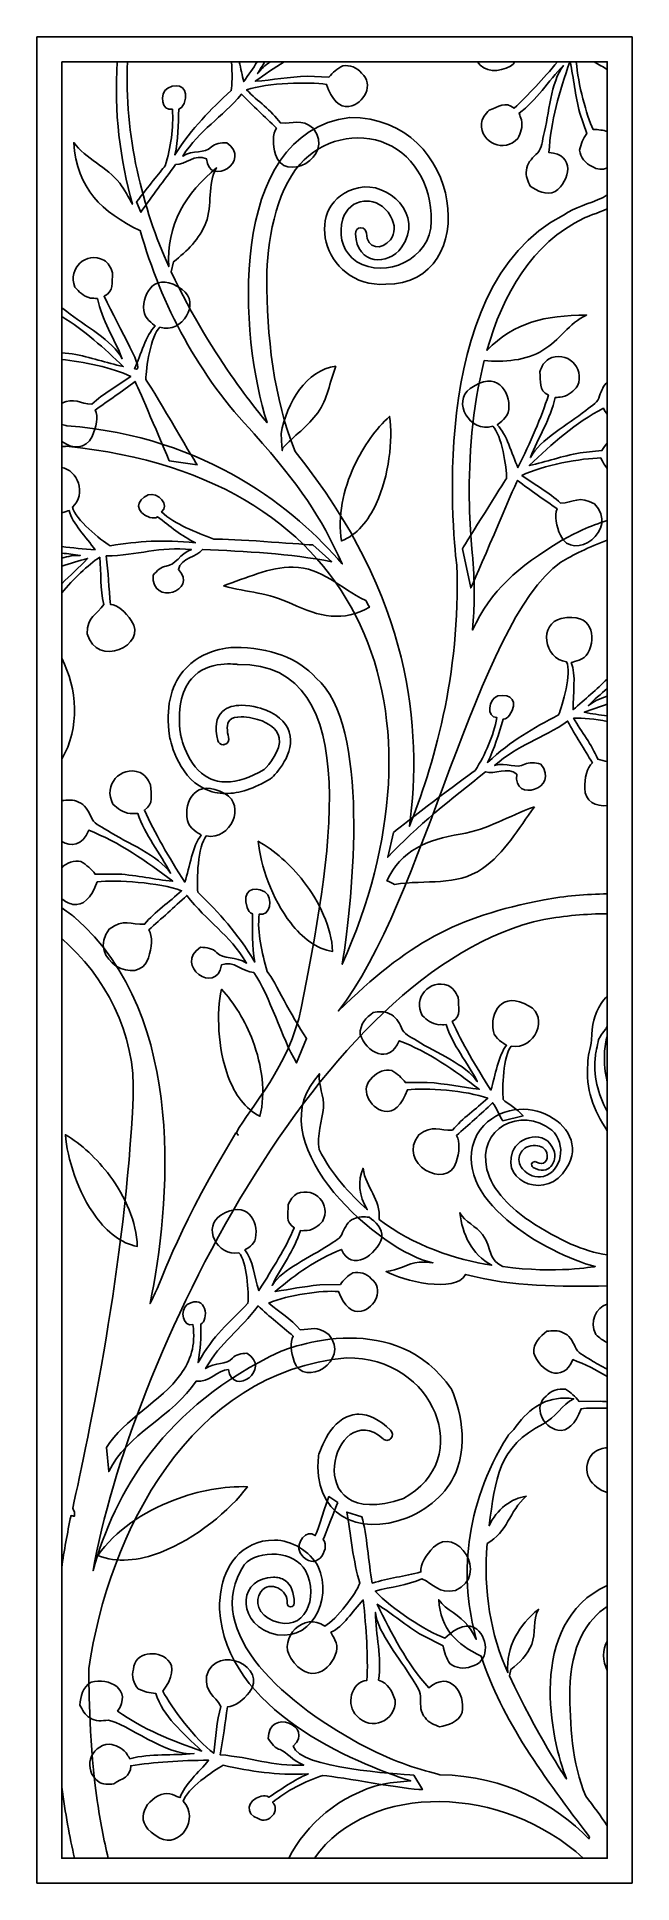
# Model space of a CAD drawing. Header units: centimetres. Extents: x -24 to 49, y -114 to 115.
import ezdxf

# ---------------------------------------------------------------- set-up
doc = ezdxf.new("R2010")
doc.units = ezdxf.units.CM
doc.header["$MEASUREMENT"] = 0
doc.layers.add('layer 1', color=7, linetype='Continuous')

msp = doc.modelspace()

# ---------------------------------------------------------------- linework, layer by layer
at = {"layer": 'layer 1', "color": 114}
msp.add_lwpolyline([(-24.38888, -113.7772), (49.291, -113.7772), (49.291, 114.63048), (-24.38888, 114.63048), (-24.38888, -113.7772)], close=True, dxfattribs=at)
at = {"layer": 'layer 1', "color": 250, "lineweight": 9}
msp.add_lwpolyline([(-24.38886, -113.77718), (49.29102, -113.77718), (49.29102, 114.63048), (-24.38886, 114.63048), (-24.38886, -113.77718)], close=True, dxfattribs=at)
at = {"layer": 'layer 1', "color": 7}
msp.add_open_spline([(-21.31889, 111.56048), (-21.31889, 111.56048), (46.22102, 111.56048), (46.22102, 111.56048), (46.22102, 111.56048), (46.22102, 111.56048), (46.22102, -110.7072), (46.22102, -110.7072), (46.22102, -110.7072), (46.22102, -110.7072), (-21.31889, -110.7072), (-21.31889, -110.7072), (-21.31889, -110.7072), (-21.31889, -110.7072), (-21.31889, 111.56048), (-21.31889, 111.56048)], degree=3, knots=[0, 0, 0, 0, 0.2, 0.2, 0.2, 0.2, 0.4, 0.4, 0.4, 0.4, 0.6, 0.6, 0.6, 0.6, 1, 1, 1, 1], dxfattribs=at)
at = {"layer": 'layer 1', "color": 114}
for points, knots in [([(-14.43298, 111.56048), (-14.8802, 105.34068), (-14.06041, 99.37794), (-12.57456, 93.92587), (-12.57456, 93.92587), (-13.04473, 94.8141), (-13.51545, 95.70452), (-14.14143, 96.54007), (-14.14143, 96.54007), (-15.69294, 98.57711), (-18.37517, 99.55257), (-19.82079, 101.55615), (-19.82079, 101.55615), (-19.45431, 95.80875), (-16.31837, 92.95042), (-11.63312, 90.66924), (-11.63312, 90.66924), (-11.63312, 90.66924), (-11.5991, 90.66924), (-11.5991, 90.66924), (-11.5991, 90.66924), (-8.97887, 81.43698), (-4.35671, 72.66941), (2.51043, 65.53345), (2.51043, 65.53345), (8.31103, 58.9505), (10.64488, 55.44808), (13.41379, 49.42254), (13.41379, 49.42254), (7.68341, 56.07571), (-3.2035, 65.18562), (-20.69036, 66.52756), (-20.69036, 66.52756), (-20.82892, 66.56358), (-21.04095, 66.61973), (-21.31889, 66.69629), (-21.31889, 66.69629), (-21.31889, 66.69629), (-21.31889, 63.9355), (-21.31889, 63.9355), (-21.31889, 63.9355), (-21.13293, 63.95371), (-20.94705, 63.97202), (-20.76004, 63.98907), (-20.76004, 63.98907), (17.15157, 60.22167), (26.95385, 30.21793), (13.41379, -0.09907), (13.41379, -0.09907), (14.7464, 8.40571), (16.91512, 29.42627), (10.19117, 35.31301), (10.19117, 35.31301), (7.90999, 37.82132), (4.497, 39.09303), (0.07179, 39.09303), (0.07179, 39.09303), (-0.10158, 39.09303), (-3.88215, 39.05737), (-6.26922, 36.16557), (-6.26922, 36.16557), (-7.87175, 34.24922), (-8.44616, 31.54999), (-7.99299, 28.17046), (-7.99299, 28.17046), (-7.93978, 27.94388), (-7.10477, 23.29429), (-3.63801, 21.60452), (-3.63801, 21.60452), (-2.82714, 21.21335), (-1.94825, 21.01859), (-1.009, 21.01859), (-1.009, 21.01859), (0.65443, 21.01859), (2.51207, 21.62702), (4.54747, 22.84057), (4.54747, 22.84057), (4.7746, 23.0315), (7.40526, 25.53981), (6.9691, 28.13645), (6.9691, 28.13645), (6.74416, 29.5124), (5.74951, 30.59154), (4.00927, 31.34042), (4.00927, 31.34042), (3.75032, 31.43862), (2.33816, 31.93732), (0.92271, 31.93732), (0.92271, 31.93732), (0.05314, 31.93732), (-0.81643, 31.75024), (-1.42705, 31.1665), (-1.42705, 31.1665), (-2.22805, 30.40062), (-2.40196, 29.19859), (-1.98446, 27.59605), (-1.98446, 27.59605), (-1.91039, 27.27675), (-1.61962, 27.06498), (-1.32282, 27.06498), (-1.32282, 27.06498), (-1.26411, 27.06498), (-1.20541, 27.07431), (-1.14726, 27.09132), (-1.14726, 27.09132), (-0.76322, 27.19556), (-0.55529, 27.59605), (-0.65953, 27.97954), (-0.65953, 27.97954), (-0.83344, 28.69385), (-0.97334, 29.65065), (-0.50262, 30.10382), (-0.50262, 30.10382), (-0.19813, 30.39514), (0.31373, 30.50322), (0.89418, 30.50322), (0.89418, 30.50322), (1.77472, 30.50322), (2.81107, 30.2514), (3.50234, 30.00013), (3.50234, 30.00013), (4.75759, 29.45973), (5.4719, 28.74542), (5.6118, 27.89286), (5.6118, 27.89286), (5.85539, 26.39402), (4.33954, 24.56435), (3.72947, 23.98994), (3.72947, 23.98994), (2.01118, 22.97279), (0.43114, 22.45325), (-0.96182, 22.45325), (-0.96182, 22.45325), (-1.71398, 22.45325), (-2.41129, 22.60412), (-3.04659, 22.91025), (-3.04659, 22.91025), (-5.86817, 24.28675), (-6.61704, 28.36138), (-6.61704, 28.39759), (-6.61704, 28.39759), (-7.01754, 31.32341), (-6.56383, 33.62324), (-5.24109, 35.22633), (-5.24109, 35.22633), (-4.25631, 36.41849), (-2.8266, 36.85958), (-1.63882, 37.00113), (-1.63882, 37.00113), (-0.45105, 37.14267), (0.49533, 36.98631), (0.51233, 36.98631), (0.51233, 36.98631), (16.65068, 37.18437), (11.79316, 12.04913), (8.32201, -5.51345), (8.32201, -5.51345), (6.90326, -12.6911), (2.02544, -17.79221), (0.3066, -20.89578), (0.3066, -20.89578), (0.38012, -21.02032), (0.45363, -21.14321), (0.5255, -21.26391), (0.5255, -21.26391), (0.5255, -21.26391), (0.25722, -20.97479), (0.25722, -20.97479), (0.25722, -20.97479), (-6.33176, -31.55008), (-9.28555, -39.82059), (-9.36894, -39.97201), (-9.36894, -39.97201), (-9.71677, -40.68632), (-10.04924, -41.38198), (-10.38006, -42.07928), (-10.38006, -42.07928), (-7.97599, -30.18345), (-5.5187, -6.6672), (-19.73411, 5.73555), (-19.73411, 5.73555), (-19.82479, 5.80909), (-20.39166, 6.25941), (-21.31889, 6.87383), (-21.31889, 6.87383), (-21.31889, 6.87383), (-21.31889, 3.08951), (-21.31889, 3.08951), (-21.31889, 3.08951), (-16.01868, -1.51617), (-12.10486, -8.56294), (-12.47361, -16.56494), (-12.47361, -16.56494), (-13.42438, -37.19488), (-17.99058, -58.49578), (-19.95905, -67.39118), (-19.95905, -67.39118), (-19.88718, -67.55906), (-19.81311, -67.72584), (-19.73411, -67.89372), (-19.73411, -67.89372), (-19.73411, -67.89372), (-19.73411, -68.38145), (-19.73411, -68.38145), (-19.73411, -68.38145), (-19.8795, -68.3606), (-20.02104, -68.33591), (-20.16314, -68.30958), (-20.16314, -68.30958), (-20.6366, -70.49467), (-21.01643, -72.65194), (-21.31889, -74.77706), (-21.31889, -74.77706), (-21.31889, -74.77706), (-21.31889, -101.90193), (-21.31889, -101.90193), (-21.31889, -101.90193), (-20.88383, -105.09383), (-20.3315, -108.04606), (-19.7339, -110.7072), (-19.7339, -110.7072), (-19.7339, -110.7072), (-15.56404, -110.7072), (-15.56404, -110.7072), (-15.56404, -110.7072), (-16.10003, -108.43013), (-16.56686, -106.02416), (-16.91802, -103.57846), (-16.91802, -103.57846), (-17.89183, -96.79527), (-17.97303, -89.89741), (-17.95712, -87.22945), (-17.95712, -87.22945), (-15.53658, -70.45909), (-5.40623, -50.46556), (13.96406, -48.80597), (13.96406, -48.80597), (24.82244, -48.64742), (29.96964, -61.32558), (20.97439, -66.20011), (20.97439, -66.20011), (7.6675, -70.69993), (12.35604, -53.32938), (18.46608, -58.81947), (18.46608, -58.81947), (18.59665, -58.94071), (18.76288, -59.00271), (18.92747, -59.00271), (18.92747, -59.00271), (19.11455, -59.00271), (19.30328, -58.9237), (19.44153, -58.7668), (19.44153, -58.7668), (19.70213, -58.46999), (19.68512, -58.01793), (19.39051, -57.73868), (19.39051, -57.73868), (18.02389, -56.42856), (16.7028, -55.7746), (15.45138, -55.7746), (15.45138, -55.7746), (15.12056, -55.7746), (14.79742, -55.82013), (14.47812, -55.91066), (14.47812, -55.91066), (11.65655, -56.72921), (10.48853, -60.78738), (10.45396, -60.96075), (10.45396, -60.96075), (9.8, -68.20589), (15.27253, -70.95888), (21.44511, -68.59102), (21.44511, -68.59102), (24.61451, -67.23263), (26.67076, -65.19448), (27.64621, -62.51116), (27.64621, -62.51116), (29.33598, -57.82536), (27.01859, -52.87951), (26.9149, -52.66938), (26.9149, -52.66938), (23.503, -47.67196), (18.60598, -46.35252), (14.38541, -46.35252), (14.38541, -46.35252), (9.70564, -46.35252), (5.85923, -47.97425), (5.78571, -48.00114), (5.78571, -48.00114), (-8.67164, -54.77665), (-14.75205, -65.41997), (-17.43373, -75.10649), (-17.43373, -75.10649), (-13.02443, -49.83025), (10.50608, -0.49792), (38.37622, 5.43875), (38.37622, 5.43875), (40.95335, 5.90052), (43.60427, 6.13686), (46.22102, 6.15224), (46.22102, 6.15224), (46.22102, 6.15224), (46.22102, 8.60133), (46.22102, 8.60133), (46.22102, 8.60133), (43.60805, 8.57545), (40.96914, 8.33984), (38.4042, 7.88616), (38.4042, 7.88616), (27.36257, 5.71745), (21.6695, 2.58371), (12.94527, -5.86566), (12.94527, -5.86566), (23.61602, 7.62173), (29.89887, 42.06329), (40.46648, 49.64747), (40.46648, 49.64747), (41.92037, 50.5155), (43.94408, 51.52193), (46.22102, 52.36527), (46.22102, 52.36527), (46.22102, 52.36527), (46.22102, 54.79693), (46.22102, 54.79693), (46.22102, 54.79693), (44.07033, 54.12318), (42.11821, 53.23699), (40.57017, 52.31214), (40.57017, 52.31214), (35.0307, 49.00284), (31.86075, 46.19992), (29.5269, 41.25187), (29.5269, 41.25187), (29.82371, 44.52716), (29.7875, 45.8691), (29.63059, 49.47356), (29.63059, 49.47356), (29.61358, 49.71715), (27.88157, 62.59118), (30.99831, 74.59289), (30.99831, 74.59289), (33.27949, 74.37454), (36.28157, 74.56601), (38.25332, 75.88161), (38.25332, 75.88161), (40.30957, 77.06444), (41.45894, 79.20792), (43.65289, 80.21904), (43.65289, 80.21904), (38.39322, 80.13016), (34.82277, 79.39884), (31.32035, 75.8454), (31.32035, 75.8454), (33.28992, 82.74435), (36.86037, 89.10237), (43.32262, 92.2191), (43.32262, 92.2191), (43.59041, 92.34556), (44.96771, 92.84096), (46.22102, 93.34708), (46.22102, 93.34708), (46.22102, 93.34708), (46.22102, 95.09807), (46.22102, 95.09807), (46.22102, 95.09807), (46.05102, 94.99116), (45.88061, 94.8803), (45.70968, 94.76527), (45.70968, 94.76527), (43.76152, 93.88473), (42.32028, 93.61864), (40.78578, 92.57351), (40.78578, 92.57351), (23.29727, 83.69018), (27.41963, 50.71126), (27.57654, 49.29965), (27.57654, 49.29965), (28.13394, 35.73051), (24.54484, 23.98994), (21.72271, 16.97029), (21.72271, 16.97029), (23.32579, 28.98901), (22.07438, 45.28591), (7.59837, 63.33237), (7.59837, 63.33237), (4.91999, 69.72714), (4.04164, 77.94608), (4.07565, 84.72215), (4.07565, 84.72215), (4.11351, 89.01623), (5.06318, 95.37973), (8.19253, 98.90355), (8.19253, 98.90355), (10.82264, 101.86612), (15.26211, 103.02811), (18.90498, 101.42283), (18.90498, 101.42283), (22.51548, 99.83182), (24.82189, 95.6705), (24.36763, 90.96604), (24.36763, 90.96604), (23.6215, 86.5145), (17.72873, 84.49886), (14.59937, 87.28971), (14.59937, 87.28971), (13.34576, 88.52796), (12.94527, 90.25174), (13.50102, 92.11541), (13.50102, 92.11541), (13.86751, 93.35146), (14.82595, 94.17166), (16.062, 94.30936), (16.062, 94.30936), (16.17337, 94.32308), (16.29078, 94.33021), (16.40819, 94.33021), (16.40819, 94.33021), (17.40559, 94.33021), (18.62682, 93.84852), (19.39051, 92.46269), (19.39051, 92.46269), (19.99893, 91.36654), (19.99893, 90.32141), (19.37131, 89.53688), (19.37131, 89.53688), (18.28997, 88.17464), (16.46579, 88.38422), (16.41148, 90.33842), (16.41148, 90.33842), (16.39447, 90.71093), (16.09602, 91.01871), (15.71034, 91.01871), (15.71034, 91.01871), (15.70101, 91.01871), (15.68949, 91.01871), (15.67852, 91.01707), (15.67852, 91.01707), (15.31368, 91.00006), (15.01687, 90.66924), (15.03553, 90.26874), (15.03553, 90.26874), (15.23742, 86.35485), (19.12443, 86.32907), (20.72422, 88.55484), (20.72422, 88.55484), (23.67362, 92.6591), (19.05036, 96.77269), (15.44261, 95.97773), (15.44261, 95.97773), (8.24246, 94.39056), (10.82428, 83.54809), (18.79635, 84.02649), (18.79635, 84.02649), (30.81617, 83.96614), (28.46915, 104.79413), (14.33768, 104.6663), (14.33768, 104.6663), (-1.07154, 102.65285), (0.70216, 77.22025), (4.11296, 66.9094), (4.11296, 66.9094), (4.11296, 66.9094), (4.04328, 66.97908), (4.04328, 66.97908), (4.04328, 66.97908), (3.90338, 67.15518), (-2.61099, 74.63129), (-7.76696, 85.56922), (-7.76696, 85.56922), (-7.76696, 85.56922), (-7.47015, 86.82393), (-7.47015, 86.82393), (-7.47015, 86.82393), (-5.8166, 88.09619), (-4.24753, 89.66306), (-3.46519, 91.64963), (-3.46519, 91.64963), (-2.61099, 93.77391), (-3.35931, 96.40511), (-2.14027, 98.42569), (-2.14027, 98.42569), (-5.88628, 95.44666), (-8.44561, 91.26614), (-8.06377, 86.21386), (-8.06377, 86.21386), (-11.25477, 93.20195), (-13.65033, 102.64905), (-13.17073, 111.56048), (-13.17073, 111.56048), (-13.17073, 111.56048), (-14.43298, 111.56048), (-14.43298, 111.56048)], [0, 0, 0, 0, 0.008064516, 0.008064516, 0.008064516, 0.008064516, 0.016129032, 0.016129032, 0.016129032, 0.016129032, 0.024193548, 0.024193548, 0.024193548, 0.024193548, 0.032258065, 0.032258065, 0.032258065, 0.032258065, 0.040322581, 0.040322581, 0.040322581, 0.040322581, 0.048387097, 0.048387097, 0.048387097, 0.048387097, 0.056451613, 0.056451613, 0.056451613, 0.056451613, 0.064516129, 0.064516129, 0.064516129, 0.064516129, 0.072580645, 0.072580645, 0.072580645, 0.072580645, 0.080645161, 0.080645161, 0.080645161, 0.080645161, 0.088709677, 0.088709677, 0.088709677, 0.088709677, 0.096774194, 0.096774194, 0.096774194, 0.096774194, 0.10483871, 0.10483871, 0.10483871, 0.10483871, 0.112903226, 0.112903226, 0.112903226, 0.112903226, 0.120967742, 0.120967742, 0.120967742, 0.120967742, 0.129032258, 0.129032258, 0.129032258, 0.129032258, 0.137096774, 0.137096774, 0.137096774, 0.137096774, 0.14516129, 0.14516129, 0.14516129, 0.14516129, 0.153225806, 0.153225806, 0.153225806, 0.153225806, 0.161290323, 0.161290323, 0.161290323, 0.161290323, 0.169354839, 0.169354839, 0.169354839, 0.169354839, 0.177419355, 0.177419355, 0.177419355, 0.177419355, 0.185483871, 0.185483871, 0.185483871, 0.185483871, 0.193548387, 0.193548387, 0.193548387, 0.193548387, 0.201612903, 0.201612903, 0.201612903, 0.201612903, 0.209677419, 0.209677419, 0.209677419, 0.209677419, 0.217741935, 0.217741935, 0.217741935, 0.217741935, 0.225806452, 0.225806452, 0.225806452, 0.225806452, 0.233870968, 0.233870968, 0.233870968, 0.233870968, 0.241935484, 0.241935484, 0.241935484, 0.241935484, 0.25, 0.25, 0.25, 0.25, 0.258064516, 0.258064516, 0.258064516, 0.258064516, 0.266129032, 0.266129032, 0.266129032, 0.266129032, 0.274193548, 0.274193548, 0.274193548, 0.274193548, 0.282258065, 0.282258065, 0.282258065, 0.282258065, 0.290322581, 0.290322581, 0.290322581, 0.290322581, 0.298387097, 0.298387097, 0.298387097, 0.298387097, 0.306451613, 0.306451613, 0.306451613, 0.306451613, 0.314516129, 0.314516129, 0.314516129, 0.314516129, 0.322580645, 0.322580645, 0.322580645, 0.322580645, 0.330645161, 0.330645161, 0.330645161, 0.330645161, 0.338709677, 0.338709677, 0.338709677, 0.338709677, 0.346774194, 0.346774194, 0.346774194, 0.346774194, 0.35483871, 0.35483871, 0.35483871, 0.35483871, 0.362903226, 0.362903226, 0.362903226, 0.362903226, 0.370967742, 0.370967742, 0.370967742, 0.370967742, 0.379032258, 0.379032258, 0.379032258, 0.379032258, 0.387096774, 0.387096774, 0.387096774, 0.387096774, 0.39516129, 0.39516129, 0.39516129, 0.39516129, 0.403225806, 0.403225806, 0.403225806, 0.403225806, 0.411290323, 0.411290323, 0.411290323, 0.411290323, 0.419354839, 0.419354839, 0.419354839, 0.419354839, 0.427419355, 0.427419355, 0.427419355, 0.427419355, 0.435483871, 0.435483871, 0.435483871, 0.435483871, 0.443548387, 0.443548387, 0.443548387, 0.443548387, 0.451612903, 0.451612903, 0.451612903, 0.451612903, 0.459677419, 0.459677419, 0.459677419, 0.459677419, 0.467741935, 0.467741935, 0.467741935, 0.467741935, 0.475806452, 0.475806452, 0.475806452, 0.475806452, 0.483870968, 0.483870968, 0.483870968, 0.483870968, 0.491935484, 0.491935484, 0.491935484, 0.491935484, 0.5, 0.5, 0.5, 0.5, 0.508064516, 0.508064516, 0.508064516, 0.508064516, 0.516129032, 0.516129032, 0.516129032, 0.516129032, 0.524193548, 0.524193548, 0.524193548, 0.524193548, 0.532258065, 0.532258065, 0.532258065, 0.532258065, 0.540322581, 0.540322581, 0.540322581, 0.540322581, 0.548387097, 0.548387097, 0.548387097, 0.548387097, 0.556451613, 0.556451613, 0.556451613, 0.556451613, 0.564516129, 0.564516129, 0.564516129, 0.564516129, 0.572580645, 0.572580645, 0.572580645, 0.572580645, 0.580645161, 0.580645161, 0.580645161, 0.580645161, 0.588709677, 0.588709677, 0.588709677, 0.588709677, 0.596774194, 0.596774194, 0.596774194, 0.596774194, 0.60483871, 0.60483871, 0.60483871, 0.60483871, 0.612903226, 0.612903226, 0.612903226, 0.612903226, 0.620967742, 0.620967742, 0.620967742, 0.620967742, 0.629032258, 0.629032258, 0.629032258, 0.629032258, 0.637096774, 0.637096774, 0.637096774, 0.637096774, 0.64516129, 0.64516129, 0.64516129, 0.64516129, 0.653225806, 0.653225806, 0.653225806, 0.653225806, 0.661290323, 0.661290323, 0.661290323, 0.661290323, 0.669354839, 0.669354839, 0.669354839, 0.669354839, 0.677419355, 0.677419355, 0.677419355, 0.677419355, 0.685483871, 0.685483871, 0.685483871, 0.685483871, 0.693548387, 0.693548387, 0.693548387, 0.693548387, 0.701612903, 0.701612903, 0.701612903, 0.701612903, 0.709677419, 0.709677419, 0.709677419, 0.709677419, 0.717741935, 0.717741935, 0.717741935, 0.717741935, 0.725806452, 0.725806452, 0.725806452, 0.725806452, 0.733870968, 0.733870968, 0.733870968, 0.733870968, 0.741935484, 0.741935484, 0.741935484, 0.741935484, 0.75, 0.75, 0.75, 0.75, 0.758064516, 0.758064516, 0.758064516, 0.758064516, 0.766129032, 0.766129032, 0.766129032, 0.766129032, 0.774193548, 0.774193548, 0.774193548, 0.774193548, 0.782258065, 0.782258065, 0.782258065, 0.782258065, 0.790322581, 0.790322581, 0.790322581, 0.790322581, 0.798387097, 0.798387097, 0.798387097, 0.798387097, 0.806451613, 0.806451613, 0.806451613, 0.806451613, 0.814516129, 0.814516129, 0.814516129, 0.814516129, 0.822580645, 0.822580645, 0.822580645, 0.822580645, 0.830645161, 0.830645161, 0.830645161, 0.830645161, 0.838709677, 0.838709677, 0.838709677, 0.838709677, 0.846774194, 0.846774194, 0.846774194, 0.846774194, 0.85483871, 0.85483871, 0.85483871, 0.85483871, 0.862903226, 0.862903226, 0.862903226, 0.862903226, 0.870967742, 0.870967742, 0.870967742, 0.870967742, 0.879032258, 0.879032258, 0.879032258, 0.879032258, 0.887096774, 0.887096774, 0.887096774, 0.887096774, 0.89516129, 0.89516129, 0.89516129, 0.89516129, 0.903225806, 0.903225806, 0.903225806, 0.903225806, 0.911290323, 0.911290323, 0.911290323, 0.911290323, 0.919354839, 0.919354839, 0.919354839, 0.919354839, 0.927419355, 0.927419355, 0.927419355, 0.927419355, 0.935483871, 0.935483871, 0.935483871, 0.935483871, 0.943548387, 0.943548387, 0.943548387, 0.943548387, 0.951612903, 0.951612903, 0.951612903, 0.951612903, 0.959677419, 0.959677419, 0.959677419, 0.959677419, 0.967741935, 0.967741935, 0.967741935, 0.967741935, 0.975806452, 0.975806452, 0.975806452, 0.975806452, 0.983870968, 0.983870968, 0.983870968, 0.983870968, 1, 1, 1, 1]), ([(15.8097, 110.14005), (15.26689, 110.85406), (14.3242, 111.18717), (13.47041, 111.0691), (13.47041, 111.0691), (12.78654, 110.68984), (12.22209, 110.24275), (11.76043, 109.64356), (11.76043, 109.64356), (11.76043, 109.64356), (9.08741, 109.76316), (9.08741, 109.76316), (9.08741, 109.76316), (6.74823, 109.70368), (4.80867, 109.28434), (2.64296, 109.14531), (2.64296, 109.14531), (3.81329, 109.97401), (5.00828, 110.79395), (6.2348, 111.56048), (6.2348, 111.56048), (6.2348, 111.56048), (4.50191, 111.56048), (4.50191, 111.56048), (4.50191, 111.56048), (3.86557, 111.11067), (3.31925, 110.62401), (2.92918, 110.08514), (2.92918, 110.08514), (3.21221, 110.58785), (3.52187, 111.07699), (3.84269, 111.56048), (3.84269, 111.56048), (3.84269, 111.56048), (2.88928, 111.56048), (2.88928, 111.56048), (2.88928, 111.56048), (2.35812, 110.74761), (1.80158, 109.9261), (1.22521, 109.09899), (1.22521, 109.09899), (1.01277, 109.85594), (0.84931, 110.71779), (0.66051, 111.56048), (0.66051, 111.56048), (0.66051, 111.56048), (-0.29998, 111.56048), (-0.29998, 111.56048), (-0.29998, 111.56048), (-0.18443, 110.14866), (-0.23294, 108.67337), (-0.33983, 107.99036), (-0.33983, 107.99036), (-3.00439, 105.54128), (-5.07021, 103.48325), (-7.30101, 100.03565), (-7.30101, 100.03565), (-6.88749, 101.8847), (-6.90446, 103.80335), (-6.83226, 105.68666), (-6.83226, 105.68666), (-6.46872, 105.81938), (-6.36764, 106.01356), (-6.17769, 106.3828), (-6.17769, 106.3828), (-5.5067, 108.26957), (-6.68446, 109.07186), (-8.19964, 108.30625), (-8.19964, 108.30625), (-9.25755, 107.61867), (-8.92842, 105.36967), (-7.61871, 105.68384), (-7.61871, 105.68384), (-7.44467, 103.41858), (-7.80337, 100.89382), (-8.51409, 98.68828), (-8.51409, 98.68828), (-9.18632, 97.87999), (-10.59426, 96.09006), (-12.04649, 94.21408), (-12.04649, 94.21408), (-12.04649, 94.21408), (-11.52174, 92.92946), (-11.52174, 92.92946), (-11.52174, 92.92946), (-10.12297, 94.93062), (-8.66116, 96.89338), (-7.22401, 98.83049), (-7.22401, 98.83049), (-6.05958, 98.76038), (-4.76734, 100.25522), (-3.40959, 99.56448), (-3.40959, 99.56448), (-3.00745, 95.92627), (2.29598, 99.3073), (-0.88278, 101.53717), (-0.88278, 101.53717), (-1.60297, 101.55152), (-2.34018, 101.44182), (-2.79237, 101.01391), (-2.79237, 101.01391), (-3.61167, 100.13077), (-5.05339, 100.71978), (-6.34349, 99.8869), (-6.34349, 99.8869), (-4.18013, 103.22151), (-1.57786, 104.54411), (0.9463, 107.55116), (0.9463, 107.55116), (2.35729, 106.07268), (3.81455, 104.75962), (5.25572, 103.35845), (5.25572, 103.35845), (4.72737, 102.63787), (4.82606, 101.26887), (5.15418, 100.09956), (5.15418, 100.09956), (6.17323, 96.47358), (12.52799, 99.69777), (9.87143, 103.28359), (9.87143, 103.28359), (8.22515, 104.64691), (7.35331, 103.82711), (5.76267, 103.99337), (5.76267, 103.99337), (4.58858, 105.54435), (2.97492, 106.6832), (1.56563, 108.07764), (1.56563, 108.07764), (4.22905, 108.9593), (9.21975, 109.08781), (11.48008, 108.76008), (11.48008, 108.76008), (12.09433, 106.8226), (13.05615, 105.83148), (14.2415, 106.02284), (14.2415, 106.02284), (16.09721, 106.32438), (17.41929, 108.7763), (15.8097, 110.14005)], [0, 0, 0, 0, 0.027777778, 0.027777778, 0.027777778, 0.027777778, 0.055555556, 0.055555556, 0.055555556, 0.055555556, 0.083333333, 0.083333333, 0.083333333, 0.083333333, 0.111111111, 0.111111111, 0.111111111, 0.111111111, 0.138888889, 0.138888889, 0.138888889, 0.138888889, 0.166666667, 0.166666667, 0.166666667, 0.166666667, 0.194444444, 0.194444444, 0.194444444, 0.194444444, 0.222222222, 0.222222222, 0.222222222, 0.222222222, 0.25, 0.25, 0.25, 0.25, 0.277777778, 0.277777778, 0.277777778, 0.277777778, 0.305555556, 0.305555556, 0.305555556, 0.305555556, 0.333333333, 0.333333333, 0.333333333, 0.333333333, 0.361111111, 0.361111111, 0.361111111, 0.361111111, 0.388888889, 0.388888889, 0.388888889, 0.388888889, 0.416666667, 0.416666667, 0.416666667, 0.416666667, 0.444444444, 0.444444444, 0.444444444, 0.444444444, 0.472222222, 0.472222222, 0.472222222, 0.472222222, 0.5, 0.5, 0.5, 0.5, 0.527777778, 0.527777778, 0.527777778, 0.527777778, 0.555555556, 0.555555556, 0.555555556, 0.555555556, 0.583333333, 0.583333333, 0.583333333, 0.583333333, 0.611111111, 0.611111111, 0.611111111, 0.611111111, 0.638888889, 0.638888889, 0.638888889, 0.638888889, 0.666666667, 0.666666667, 0.666666667, 0.666666667, 0.694444444, 0.694444444, 0.694444444, 0.694444444, 0.722222222, 0.722222222, 0.722222222, 0.722222222, 0.75, 0.75, 0.75, 0.75, 0.777777778, 0.777777778, 0.777777778, 0.777777778, 0.805555556, 0.805555556, 0.805555556, 0.805555556, 0.833333333, 0.833333333, 0.833333333, 0.833333333, 0.861111111, 0.861111111, 0.861111111, 0.861111111, 0.888888889, 0.888888889, 0.888888889, 0.888888889, 0.916666667, 0.916666667, 0.916666667, 0.916666667, 0.944444444, 0.944444444, 0.944444444, 0.944444444, 1, 1, 1, 1]), ([(34.80875, 111.56048), (34.66652, 111.34758), (34.48641, 111.15786), (34.25492, 111.0255), (34.25492, 111.0255), (32.87433, 110.23642), (30.94655, 110.21723), (30.14017, 111.56048), (30.14017, 111.56048), (30.14017, 111.56048), (34.80875, 111.56048), (34.80875, 111.56048)], [0, 0, 0, 0, 0.25, 0.25, 0.25, 0.25, 0.5, 0.5, 0.5, 0.5, 1, 1, 1, 1]), ([(41.58683, 111.56048), (40.32866, 107.92878), (39.18384, 104.14623), (39.00424, 100.32332), (39.00424, 100.32332), (42.30219, 100.09752), (41.63727, 96.84226), (39.76918, 95.49844), (39.76918, 95.49844), (38.61169, 95.00061), (37.53864, 95.57819), (36.68388, 96.16941), (36.68388, 96.16941), (36.43329, 96.74566), (36.06481, 97.43175), (36.22233, 98.13924), (36.22233, 98.13924), (36.22917, 98.95225), (36.84548, 99.52702), (37.39459, 100.10259), (37.39459, 100.10259), (38.06443, 100.58719), (38.08287, 101.37961), (38.3438, 102.42605), (38.3438, 102.42605), (39.01106, 105.10318), (39.21598, 109.07374), (40.7788, 111.07898), (40.7788, 111.07898), (38.90645, 109.17039), (37.47002, 106.79705), (35.30223, 105.19775), (35.30223, 105.19775), (35.49026, 104.82776), (35.41383, 104.73196), (35.60188, 104.36808), (35.60188, 104.36808), (35.76888, 103.40783), (35.48561, 102.78686), (35.1631, 102.06386), (35.1631, 102.06386), (33.45551, 100.26019), (30.54696, 101.43033), (30.63549, 103.93907), (30.63549, 103.93907), (30.69932, 104.53862), (31.1012, 105.09806), (31.61716, 105.56768), (31.61716, 105.56768), (32.77984, 105.9633), (33.59784, 106.72005), (34.68527, 105.81754), (34.68527, 105.81754), (36.45202, 107.43705), (38.25706, 109.39959), (40.06793, 111.56048), (40.06793, 111.56048), (40.06793, 111.56048), (41.58683, 111.56048), (41.58683, 111.56048)], [0, 0, 0, 0, 0.0625, 0.0625, 0.0625, 0.0625, 0.125, 0.125, 0.125, 0.125, 0.1875, 0.1875, 0.1875, 0.1875, 0.25, 0.25, 0.25, 0.25, 0.3125, 0.3125, 0.3125, 0.3125, 0.375, 0.375, 0.375, 0.375, 0.4375, 0.4375, 0.4375, 0.4375, 0.5, 0.5, 0.5, 0.5, 0.5625, 0.5625, 0.5625, 0.5625, 0.625, 0.625, 0.625, 0.625, 0.6875, 0.6875, 0.6875, 0.6875, 0.75, 0.75, 0.75, 0.75, 0.8125, 0.8125, 0.8125, 0.8125, 0.875, 0.875, 0.875, 0.875, 1, 1, 1, 1]), ([(44.33603, 98.61178), (43.49364, 98.93639), (42.90739, 99.75433), (42.78222, 100.6128), (42.78222, 100.6128), (42.95717, 101.38022), (43.23117, 102.05119), (43.68102, 102.66544), (43.68102, 102.66544), (43.68102, 102.66544), (42.81617, 105.21597), (42.81617, 105.21597), (42.81617, 105.21597), (42.2235, 107.47308), (42.08226, 109.44996), (41.61999, 111.56048), (41.61999, 111.56048), (41.61999, 111.56048), (42.37795, 111.56048), (42.37795, 111.56048), (42.37795, 111.56048), (42.60873, 108.73477), (43.64945, 104.96169), (44.4565, 103.18409), (44.4565, 103.18409), (45.13902, 103.16715), (45.73036, 103.08315), (46.22102, 102.93429), (46.22102, 102.93429), (46.22102, 102.93429), (46.22102, 98.41376), (46.22102, 98.41376), (46.22102, 98.41376), (45.63924, 98.17355), (44.97274, 98.18944), (44.33603, 98.61178)], [0, 0, 0, 0, 0.1, 0.1, 0.1, 0.1, 0.2, 0.2, 0.2, 0.2, 0.3, 0.3, 0.3, 0.3, 0.4, 0.4, 0.4, 0.4, 0.5, 0.5, 0.5, 0.5, 0.6, 0.6, 0.6, 0.6, 0.7, 0.7, 0.7, 0.7, 0.8, 0.8, 0.8, 0.8, 1, 1, 1, 1]), ([(46.22102, 110.61555), (45.67364, 110.90376), (45.14303, 111.22735), (44.61435, 111.56048), (44.61435, 111.56048), (44.61435, 111.56048), (46.22102, 111.56048), (46.22102, 111.56048), (46.22102, 111.56048), (46.22102, 111.56048), (46.22102, 110.61555), (46.22102, 110.61555)], [0, 0, 0, 0, 0.25, 0.25, 0.25, 0.25, 0.5, 0.5, 0.5, 0.5, 1, 1, 1, 1]), ([(-21.31889, 75.55628), (-21.31889, 75.55628), (-20.01654, 75.42004), (-20.01654, 75.42004), (-20.01654, 75.42004), (-17.69703, 75.01146), (-15.82905, 74.30436), (-13.6941, 73.8425), (-13.6941, 73.8425), (-16.05092, 76.10543), (-18.54016, 78.34262), (-21.31889, 80.04991), (-21.31889, 80.04991), (-21.31889, 80.04991), (-21.31889, 81.13325), (-21.31889, 81.13325), (-21.31889, 81.13325), (-21.12112, 80.98507), (-20.9062, 80.82865), (-20.68209, 80.64908), (-20.68209, 80.64908), (-18.52881, 78.92407), (-15.00724, 77.07856), (-13.83863, 74.82075), (-13.83863, 74.82075), (-14.79008, 77.31938), (-16.34593, 79.61621), (-16.89293, 82.25398), (-16.89293, 82.25398), (-17.30765, 82.23779), (-17.36273, 82.34726), (-17.77191, 82.32849), (-17.77191, 82.32849), (-18.71407, 82.57807), (-19.15983, 83.09492), (-19.68189, 83.69006), (-19.68189, 83.69006), (-20.60688, 85.99517), (-18.32831, 88.14853), (-16.08614, 87.01967), (-16.08614, 87.01967), (-15.56813, 86.71113), (-15.22784, 86.11222), (-15.01683, 85.44722), (-15.01683, 85.44722), (-15.1433, 84.22561), (-14.79766, 83.16621), (-16.07203, 82.55547), (-16.07203, 82.55547), (-14.13507, 78.47004), (-10.7176, 72.82081), (-12.28981, 73.58465), (-12.28981, 73.58465), (-11.50698, 75.32561), (-10.91687, 77.71695), (-9.74036, 78.86851), (-9.74036, 78.86851), (-10.00632, 79.13041), (-11.07487, 79.79872), (-11.16081, 80.76996), (-11.16081, 80.76996), (-11.36383, 83.06858), (-9.6127, 85.73694), (-6.39255, 83.38481), (-6.39255, 83.38481), (-4.10799, 81.7513), (-6.31145, 77.87428), (-9.17089, 78.70506), (-9.17089, 78.70506), (-10.27922, 77.69636), (-10.90588, 73.56771), (-10.89757, 72.24738), (-10.89757, 72.24738), (-10.46907, 71.71711), (-5.14647, 62.61138), (-4.55765, 61.67479), (-4.55765, 61.67479), (-4.55765, 61.67479), (-7.9957, 62.18524), (-7.9957, 62.18524), (-7.9957, 62.18524), (-9.61875, 65.97487), (-11.96043, 71.53963), (-12.24337, 72.0023), (-12.24337, 72.0023), (-13.86867, 70.74138), (-15.51533, 69.65203), (-17.15913, 68.47258), (-17.15913, 68.47258), (-16.74084, 67.67641), (-17.04355, 66.32846), (-17.54481, 65.21355), (-17.54481, 65.21355), (-18.30005, 63.53551), (-20.06546, 63.65192), (-21.31889, 64.57875), (-21.31889, 64.57875), (-21.31889, 64.57875), (-21.31889, 69.32712), (-21.31889, 69.32712), (-21.31889, 69.32712), (-19.79004, 70.04417), (-19.04074, 69.24626), (-17.56891, 69.18029), (-17.56891, 69.18029), (-16.16859, 70.54875), (-14.39227, 71.44134), (-12.7812, 72.61885), (-12.7812, 72.61885), (-14.91354, 73.69829), (-18.78561, 74.48963), (-21.31889, 74.71425), (-21.31889, 74.71425), (-21.31889, 74.71425), (-21.31889, 75.55628), (-21.31889, 75.55628)], [0, 0, 0, 0, 0.033333333, 0.033333333, 0.033333333, 0.033333333, 0.066666667, 0.066666667, 0.066666667, 0.066666667, 0.1, 0.1, 0.1, 0.1, 0.133333333, 0.133333333, 0.133333333, 0.133333333, 0.166666667, 0.166666667, 0.166666667, 0.166666667, 0.2, 0.2, 0.2, 0.2, 0.233333333, 0.233333333, 0.233333333, 0.233333333, 0.266666667, 0.266666667, 0.266666667, 0.266666667, 0.3, 0.3, 0.3, 0.3, 0.333333333, 0.333333333, 0.333333333, 0.333333333, 0.366666667, 0.366666667, 0.366666667, 0.366666667, 0.4, 0.4, 0.4, 0.4, 0.433333333, 0.433333333, 0.433333333, 0.433333333, 0.466666667, 0.466666667, 0.466666667, 0.466666667, 0.5, 0.5, 0.5, 0.5, 0.533333333, 0.533333333, 0.533333333, 0.533333333, 0.566666667, 0.566666667, 0.566666667, 0.566666667, 0.6, 0.6, 0.6, 0.6, 0.633333333, 0.633333333, 0.633333333, 0.633333333, 0.666666667, 0.666666667, 0.666666667, 0.666666667, 0.7, 0.7, 0.7, 0.7, 0.733333333, 0.733333333, 0.733333333, 0.733333333, 0.766666667, 0.766666667, 0.766666667, 0.766666667, 0.8, 0.8, 0.8, 0.8, 0.833333333, 0.833333333, 0.833333333, 0.833333333, 0.866666667, 0.866666667, 0.866666667, 0.866666667, 0.9, 0.9, 0.9, 0.9, 0.933333333, 0.933333333, 0.933333333, 0.933333333, 1, 1, 1, 1]), ([(46.22102, 64.37621), (45.96816, 64.09722), (45.74804, 63.79448), (45.56016, 63.45665), (45.56016, 63.45665), (45.56016, 63.45665), (42.8816, 63.17646), (42.8816, 63.17646), (42.8816, 63.17646), (40.56209, 62.76788), (38.69411, 62.06078), (36.55916, 61.59892), (36.55916, 61.59892), (39.34564, 64.27439), (42.31718, 66.91397), (45.73346, 68.68425), (45.73346, 68.68425), (45.88669, 68.40343), (46.05028, 68.16868), (46.22102, 67.97486), (46.22102, 67.97486), (46.22102, 67.97486), (46.22102, 71.91323), (46.22102, 71.91323), (46.22102, 71.91323), (45.72941, 71.51046), (45.50529, 70.85368), (45.2613, 70.23884), (45.2613, 70.23884), (45.10098, 69.42777), (44.38878, 69.07987), (43.54715, 68.4055), (43.54715, 68.4055), (41.39387, 66.68049), (37.8723, 64.83498), (36.70369, 62.57716), (36.70369, 62.57716), (37.65514, 65.0758), (39.21099, 67.37262), (39.75799, 70.0104), (39.75799, 70.0104), (40.1727, 69.9942), (40.22779, 70.10367), (40.63696, 70.0849), (40.63696, 70.0849), (41.57913, 70.33448), (42.02489, 70.85133), (42.54695, 71.44648), (42.54695, 71.44648), (43.47194, 73.75158), (41.19336, 75.90495), (38.9512, 74.77608), (38.9512, 74.77608), (38.43319, 74.46754), (38.0929, 73.86864), (37.88188, 73.20364), (37.88188, 73.20364), (38.00836, 71.98203), (37.66272, 70.92263), (38.93708, 70.31188), (38.93708, 70.31188), (38.04409, 67.53179), (36.71238, 64.48733), (35.15486, 61.34107), (35.15486, 61.34107), (34.37204, 63.08203), (33.78192, 65.47337), (32.60542, 66.62492), (32.60542, 66.62492), (32.87138, 66.88682), (33.93993, 67.55514), (34.02587, 68.52638), (34.02587, 68.52638), (34.22889, 70.825), (32.47776, 73.49335), (29.25761, 71.14123), (29.25761, 71.14123), (26.97305, 69.50771), (29.17651, 65.6307), (32.03594, 66.46148), (32.03594, 66.46148), (33.14427, 65.45277), (33.77094, 61.32413), (33.76263, 60.00379), (33.76263, 60.00379), (33.33413, 59.47353), (28.87253, 52.2464), (28.28371, 51.30981), (28.28371, 51.30981), (28.28371, 51.30981), (29.32133, 46.45845), (29.32133, 46.45845), (29.32133, 46.45845), (29.70451, 47.07972), (34.68701, 59.06947), (35.10843, 59.75871), (35.10843, 59.75871), (36.73373, 58.4978), (38.38039, 57.40845), (40.02419, 56.22899), (40.02419, 56.22899), (39.6059, 55.43283), (39.90861, 54.08488), (40.40986, 52.96997), (40.40986, 52.96997), (41.96579, 49.51292), (47.80968, 53.67138), (44.62979, 56.84388), (44.62979, 56.84388), (42.78748, 57.95502), (42.0421, 57.00879), (40.43396, 56.93671), (40.43396, 56.93671), (39.03364, 58.30517), (37.25733, 59.19775), (35.64626, 60.37527), (35.64626, 60.37527), (38.16572, 61.65067), (43.1142, 62.52399), (45.41305, 62.53538), (45.41305, 62.53538), (45.66727, 62.01702), (45.93779, 61.57786), (46.22102, 61.22268), (46.22102, 61.22268), (46.22102, 61.22268), (46.22102, 64.37621), (46.22102, 64.37621)], [0, 0, 0, 0, 0.03030303, 0.03030303, 0.03030303, 0.03030303, 0.060606061, 0.060606061, 0.060606061, 0.060606061, 0.090909091, 0.090909091, 0.090909091, 0.090909091, 0.121212121, 0.121212121, 0.121212121, 0.121212121, 0.151515152, 0.151515152, 0.151515152, 0.151515152, 0.181818182, 0.181818182, 0.181818182, 0.181818182, 0.212121212, 0.212121212, 0.212121212, 0.212121212, 0.242424242, 0.242424242, 0.242424242, 0.242424242, 0.272727273, 0.272727273, 0.272727273, 0.272727273, 0.303030303, 0.303030303, 0.303030303, 0.303030303, 0.333333333, 0.333333333, 0.333333333, 0.333333333, 0.363636364, 0.363636364, 0.363636364, 0.363636364, 0.393939394, 0.393939394, 0.393939394, 0.393939394, 0.424242424, 0.424242424, 0.424242424, 0.424242424, 0.454545455, 0.454545455, 0.454545455, 0.454545455, 0.484848485, 0.484848485, 0.484848485, 0.484848485, 0.515151515, 0.515151515, 0.515151515, 0.515151515, 0.545454545, 0.545454545, 0.545454545, 0.545454545, 0.575757576, 0.575757576, 0.575757576, 0.575757576, 0.606060606, 0.606060606, 0.606060606, 0.606060606, 0.636363636, 0.636363636, 0.636363636, 0.636363636, 0.666666667, 0.666666667, 0.666666667, 0.666666667, 0.696969697, 0.696969697, 0.696969697, 0.696969697, 0.727272727, 0.727272727, 0.727272727, 0.727272727, 0.757575758, 0.757575758, 0.757575758, 0.757575758, 0.787878788, 0.787878788, 0.787878788, 0.787878788, 0.818181818, 0.818181818, 0.818181818, 0.818181818, 0.848484848, 0.848484848, 0.848484848, 0.848484848, 0.878787879, 0.878787879, 0.878787879, 0.878787879, 0.909090909, 0.909090909, 0.909090909, 0.909090909, 0.939393939, 0.939393939, 0.939393939, 0.939393939, 1, 1, 1, 1]), ([(12.61964, 73.87745), (8.98582, 73.45613), (6.53732, 69.39554), (5.83719, 65.55885), (5.83719, 65.55885), (5.87886, 64.84509), (5.92714, 64.1434), (5.98205, 63.45535), (5.98205, 63.45535), (5.98205, 63.45535), (6.0424, 63.77582), (6.0424, 63.77582), (6.0424, 63.77582), (7.3531, 65.18581), (9.207, 66.50858), (10.38219, 68.12767), (10.38219, 68.12767), (11.58152, 69.79661), (11.85253, 71.93633), (12.61964, 73.87745)], [0, 0, 0, 0, 0.166666667, 0.166666667, 0.166666667, 0.166666667, 0.333333333, 0.333333333, 0.333333333, 0.333333333, 0.5, 0.5, 0.5, 0.5, 0.666666667, 0.666666667, 0.666666667, 0.666666667, 1, 1, 1, 1]), ([(14.90194, 61.5666), (16.02619, 63.98934), (17.58996, 66.15891), (19.27778, 67.685), (19.27778, 67.685), (19.68018, 64.78273), (19.21041, 60.32588), (17.61339, 56.88428), (17.61339, 56.88428), (16.62904, 54.76302), (15.21721, 53.02527), (13.31697, 52.27039), (13.31697, 52.27039), (12.80794, 55.26275), (13.52684, 58.60326), (14.90194, 61.5666)], [0, 0, 0, 0, 0.2, 0.2, 0.2, 0.2, 0.4, 0.4, 0.4, 0.4, 0.6, 0.6, 0.6, 0.6, 1, 1, 1, 1]), ([(-21.31889, 46.96051), (-20.23919, 48.04103), (-19.16132, 48.9855), (-18.12015, 50.10487), (-18.12015, 50.10487), (-19.18578, 49.81047), (-20.25663, 49.50137), (-21.31889, 49.1623), (-21.31889, 49.1623), (-21.31889, 49.1623), (-21.31889, 50.15036), (-21.31889, 50.15036), (-21.31889, 50.15036), (-20.51333, 50.38564), (-19.7379, 50.51947), (-19.02902, 50.47792), (-19.02902, 50.47792), (-19.78397, 50.60933), (-20.55011, 50.68922), (-21.31889, 50.75735), (-21.31889, 50.75735), (-21.31889, 50.75735), (-21.31889, 51.57603), (-21.31889, 51.57603), (-21.31889, 51.57603), (-19.9862, 51.41393), (-18.60341, 51.28196), (-17.18719, 51.1734), (-17.18719, 51.1734), (-18.27683, 52.7256), (-20.01976, 54.4433), (-20.40617, 56.0326), (-20.40617, 56.0326), (-20.57619, 55.98793), (-20.91576, 55.83563), (-21.31889, 55.73241), (-21.31889, 55.73241), (-21.31889, 55.73241), (-21.31889, 61.35936), (-21.31889, 61.35936), (-21.31889, 61.35936), (-19.39269, 61.05625), (-18.18211, 58.11493), (-19.97755, 56.43603), (-19.97755, 56.43603), (-19.67854, 54.97746), (-16.47034, 52.34681), (-15.33844, 51.68379), (-15.33844, 51.68379), (-11.75597, 52.19742), (-8.85517, 52.49485), (-4.77397, 52.04076), (-4.77397, 52.04076), (-6.46743, 52.89057), (-7.94239, 54.11774), (-9.44642, 55.25352), (-9.44642, 55.25352), (-9.77923, 55.05599), (-9.99355, 55.10058), (-10.39966, 55.18714), (-10.39966, 55.18714), (-12.28526, 55.86142), (-12.16128, 57.28108), (-10.60969, 57.96991), (-10.60969, 57.96991), (-9.40785, 58.35404), (-7.8746, 56.67609), (-8.9466, 55.86072), (-8.9466, 55.86072), (-7.30263, 54.29259), (-4.66039, 53.35639), (-2.50281, 52.51116), (-2.50281, 52.51116), (-0.18195, 52.53161), (7.64428, 51.91559), (9.75538, 51.77654), (9.75538, 51.77654), (9.75538, 51.77654), (12.10079, 49.69884), (12.10079, 49.69884), (12.10079, 49.69884), (6.91528, 50.73454), (1.42845, 50.96859), (-3.88947, 51.21857), (-3.88947, 51.21857), (-4.57198, 50.27252), (-6.54719, 50.21776), (-6.87144, 48.72931), (-6.87144, 48.72931), (-4.30865, 46.11581), (-10.28255, 44.14847), (-9.99785, 48.02091), (-9.99785, 48.02091), (-9.55326, 48.58767), (-9.00184, 49.08912), (-8.38436, 49.16851), (-8.38436, 49.16851), (-7.18208, 49.24412), (-6.72592, 50.73321), (-5.26465, 51.20519), (-5.26465, 51.20519), (-9.21569, 51.64), (-11.88646, 50.46182), (-15.81215, 50.40997), (-15.81215, 50.40997), (-15.5601, 48.38185), (-15.46543, 46.42258), (-15.29235, 44.42), (-15.29235, 44.42), (-14.40005, 44.37318), (-13.40241, 43.43051), (-12.70458, 42.43654), (-12.70458, 42.43654), (-10.54162, 39.35307), (-17.0593, 36.4724), (-18.15501, 40.79846), (-18.15501, 40.79846), (-18.169, 42.93591), (-16.98252, 43.09229), (-16.10478, 44.4292), (-16.10478, 44.4292), (-16.56286, 46.31975), (-16.42367, 48.2899), (-16.61171, 50.26353), (-16.61171, 50.26353), (-18.07484, 49.33392), (-19.87733, 47.53444), (-21.31889, 45.83311), (-21.31889, 45.83311), (-21.31889, 45.83311), (-21.31889, 46.96051), (-21.31889, 46.96051)], [0, 0, 0, 0, 0.029411765, 0.029411765, 0.029411765, 0.029411765, 0.058823529, 0.058823529, 0.058823529, 0.058823529, 0.088235294, 0.088235294, 0.088235294, 0.088235294, 0.117647059, 0.117647059, 0.117647059, 0.117647059, 0.147058824, 0.147058824, 0.147058824, 0.147058824, 0.176470588, 0.176470588, 0.176470588, 0.176470588, 0.205882353, 0.205882353, 0.205882353, 0.205882353, 0.235294118, 0.235294118, 0.235294118, 0.235294118, 0.264705882, 0.264705882, 0.264705882, 0.264705882, 0.294117647, 0.294117647, 0.294117647, 0.294117647, 0.323529412, 0.323529412, 0.323529412, 0.323529412, 0.352941176, 0.352941176, 0.352941176, 0.352941176, 0.382352941, 0.382352941, 0.382352941, 0.382352941, 0.411764706, 0.411764706, 0.411764706, 0.411764706, 0.441176471, 0.441176471, 0.441176471, 0.441176471, 0.470588235, 0.470588235, 0.470588235, 0.470588235, 0.5, 0.5, 0.5, 0.5, 0.529411765, 0.529411765, 0.529411765, 0.529411765, 0.558823529, 0.558823529, 0.558823529, 0.558823529, 0.588235294, 0.588235294, 0.588235294, 0.588235294, 0.617647059, 0.617647059, 0.617647059, 0.617647059, 0.647058824, 0.647058824, 0.647058824, 0.647058824, 0.676470588, 0.676470588, 0.676470588, 0.676470588, 0.705882353, 0.705882353, 0.705882353, 0.705882353, 0.735294118, 0.735294118, 0.735294118, 0.735294118, 0.764705882, 0.764705882, 0.764705882, 0.764705882, 0.794117647, 0.794117647, 0.794117647, 0.794117647, 0.823529412, 0.823529412, 0.823529412, 0.823529412, 0.852941176, 0.852941176, 0.852941176, 0.852941176, 0.882352941, 0.882352941, 0.882352941, 0.882352941, 0.911764706, 0.911764706, 0.911764706, 0.911764706, 0.941176471, 0.941176471, 0.941176471, 0.941176471, 1, 1, 1, 1]), ([(-1.29878, 46.72774), (1.79098, 45.85047), (4.16597, 45.92051), (7.15983, 44.49351), (7.15983, 44.49351), (10.50083, 42.87864), (13.61531, 42.20504), (16.77355, 44.06861), (16.77355, 44.06861), (16.62268, 44.34068), (16.47014, 44.61713), (16.32029, 44.89303), (16.32029, 44.89303), (13.08565, 46.45093), (10.90787, 48.9953), (7.35127, 49.02436), (7.35127, 49.02436), (4.36504, 49.04288), (1.5127, 47.66971), (-1.29878, 46.72774)], [0, 0, 0, 0, 0.166666667, 0.166666667, 0.166666667, 0.166666667, 0.333333333, 0.333333333, 0.333333333, 0.333333333, 0.5, 0.5, 0.5, 0.5, 0.666666667, 0.666666667, 0.666666667, 0.666666667, 1, 1, 1, 1]), ([(46.22102, 30.62177), (45.27119, 30.75472), (44.33253, 30.88223), (43.36374, 31.07809), (43.36374, 31.07809), (44.30618, 31.42482), (45.25919, 31.76423), (46.22102, 32.08095), (46.22102, 32.08095), (46.22102, 32.08095), (46.22102, 33.07505), (46.22102, 33.07505), (46.22102, 33.07505), (45.31468, 32.78049), (44.50207, 32.41057), (43.88495, 31.91088), (43.88495, 31.91088), (44.61643, 32.65568), (45.42045, 33.33494), (46.22102, 34.01762), (46.22102, 34.01762), (46.22102, 34.01762), (46.22102, 35.18461), (46.22102, 35.18461), (46.22102, 35.18461), (44.91752, 33.93242), (43.48936, 32.66803), (41.98289, 31.40278), (41.98289, 31.40278), (41.96389, 33.29917), (42.37934, 35.71074), (41.76723, 37.22748), (41.76723, 37.22748), (42.11362, 37.35991), (43.35239, 37.54255), (43.81748, 38.3923), (43.81748, 38.3923), (44.91789, 40.40354), (44.38698, 43.52971), (40.51918, 42.67159), (40.51918, 42.67159), (37.78918, 42.09486), (38.25034, 37.68843), (41.18381, 37.30556), (41.18381, 37.30556), (41.79077, 35.94599), (40.71655, 31.93863), (40.18306, 30.74023), (40.18306, 30.74023), (36.97241, 29.07001), (34.44171, 27.62132), (31.38968, 24.87406), (31.38968, 24.87406), (32.27069, 26.5515), (32.75422, 28.40829), (33.31463, 30.20774), (33.31463, 30.20774), (33.7002, 30.24115), (33.84838, 30.40229), (34.12798, 30.70928), (34.12798, 30.70928), (35.2674, 32.35605), (34.33937, 33.4375), (32.67704, 33.09313), (32.67704, 33.09313), (31.47651, 32.70494), (31.20829, 30.44786), (32.55461, 30.40993), (32.55461, 30.40993), (32.13242, 28.17757), (31.12826, 25.83348), (29.86742, 23.88931), (29.86742, 23.88931), (27.96943, 22.55348), (21.37076, 17.53581), (19.73617, 16.1926), (19.73617, 16.1926), (19.73617, 16.1926), (19.04089, 13.13738), (19.04089, 13.13738), (19.04089, 13.13738), (22.65143, 17.00083), (26.97399, 20.38839), (31.15, 23.69047), (31.15, 23.69047), (32.25594, 23.31937), (33.89303, 24.42588), (35.02391, 23.40523), (35.02391, 23.40523), (34.4642, 19.78791), (40.4654, 21.67031), (37.97744, 24.6514), (37.97744, 24.6514), (37.28587, 24.8529), (36.54553, 24.93908), (35.99747, 24.64378), (35.99747, 24.64378), (34.97636, 24.00462), (33.73791, 24.94892), (32.27536, 24.48096), (32.27536, 24.48096), (35.23284, 27.13671), (38.08984, 27.73559), (41.31032, 29.98108), (41.31032, 29.98108), (42.28735, 28.18603), (43.35214, 26.53863), (44.37845, 24.81035), (44.37845, 24.81035), (43.6806, 24.25233), (43.41918, 22.9049), (43.4313, 21.69048), (43.4313, 21.69048), (43.44863, 20.01992), (44.83066, 19.37773), (46.22102, 19.54204), (46.22102, 19.54204), (46.22102, 19.54204), (46.22102, 24.99683), (46.22102, 24.99683), (46.22102, 24.99683), (45.85126, 25.05558), (45.46019, 25.1268), (45.03332, 25.29126), (45.03332, 25.29126), (44.30391, 27.09457), (43.04272, 28.61454), (42.04544, 30.32801), (42.04544, 30.32801), (43.20082, 30.39287), (44.7051, 30.23073), (46.22102, 29.95443), (46.22102, 29.95443), (46.22102, 29.95443), (46.22102, 30.62177), (46.22102, 30.62177)], [0, 0, 0, 0, 0.028571429, 0.028571429, 0.028571429, 0.028571429, 0.057142857, 0.057142857, 0.057142857, 0.057142857, 0.085714286, 0.085714286, 0.085714286, 0.085714286, 0.114285714, 0.114285714, 0.114285714, 0.114285714, 0.142857143, 0.142857143, 0.142857143, 0.142857143, 0.171428571, 0.171428571, 0.171428571, 0.171428571, 0.2, 0.2, 0.2, 0.2, 0.228571429, 0.228571429, 0.228571429, 0.228571429, 0.257142857, 0.257142857, 0.257142857, 0.257142857, 0.285714286, 0.285714286, 0.285714286, 0.285714286, 0.314285714, 0.314285714, 0.314285714, 0.314285714, 0.342857143, 0.342857143, 0.342857143, 0.342857143, 0.371428571, 0.371428571, 0.371428571, 0.371428571, 0.4, 0.4, 0.4, 0.4, 0.428571429, 0.428571429, 0.428571429, 0.428571429, 0.457142857, 0.457142857, 0.457142857, 0.457142857, 0.485714286, 0.485714286, 0.485714286, 0.485714286, 0.514285714, 0.514285714, 0.514285714, 0.514285714, 0.542857143, 0.542857143, 0.542857143, 0.542857143, 0.571428571, 0.571428571, 0.571428571, 0.571428571, 0.6, 0.6, 0.6, 0.6, 0.628571429, 0.628571429, 0.628571429, 0.628571429, 0.657142857, 0.657142857, 0.657142857, 0.657142857, 0.685714286, 0.685714286, 0.685714286, 0.685714286, 0.714285714, 0.714285714, 0.714285714, 0.714285714, 0.742857143, 0.742857143, 0.742857143, 0.742857143, 0.771428571, 0.771428571, 0.771428571, 0.771428571, 0.8, 0.8, 0.8, 0.8, 0.828571429, 0.828571429, 0.828571429, 0.828571429, 0.857142857, 0.857142857, 0.857142857, 0.857142857, 0.885714286, 0.885714286, 0.885714286, 0.885714286, 0.914285714, 0.914285714, 0.914285714, 0.914285714, 0.942857143, 0.942857143, 0.942857143, 0.942857143, 1, 1, 1, 1]), ([(-21.31889, 25.26279), (-19.02392, 29.21874), (-19.38063, 33.9376), (-21.31889, 37.76993), (-21.31889, 37.76993), (-21.31889, 37.76993), (-21.31889, 25.26279), (-21.31889, 25.26279)], [0, 0, 0, 0, 0.333333333, 0.333333333, 0.333333333, 0.333333333, 1, 1, 1, 1]), ([(-21.31889, 11.84859), (-20.71021, 12.48724), (-19.77136, 12.7557), (-18.93023, 12.60816), (-18.93023, 12.60816), (-18.22276, 12.18161), (-17.64397, 11.68802), (-17.1795, 11.03778), (-17.1795, 11.03778), (-17.1795, 11.03778), (-14.35298, 11.0618), (-14.35298, 11.0618), (-14.35298, 11.0618), (-11.88574, 10.90953), (-9.85417, 10.39263), (-7.57312, 10.16301), (-7.57312, 10.16301), (-10.79498, 12.62428), (-14.2056, 15.02625), (-17.97741, 16.46914), (-17.97741, 16.46914), (-18.76237, 14.54189), (-20.16514, 14.39424), (-21.31889, 15.08149), (-21.31889, 15.08149), (-21.31889, 15.08149), (-21.31889, 20.1504), (-21.31889, 20.1504), (-21.31889, 20.1504), (-20.66903, 20.21247), (-19.88175, 20.34204), (-19.24039, 19.95978), (-19.24039, 19.95978), (-18.43224, 19.68582), (-18.06182, 18.88263), (-17.66853, 18.14616), (-17.66853, 18.14616), (-17.40558, 17.31923), (-16.62176, 17.04048), (-15.66441, 16.43655), (-15.66441, 16.43655), (-13.21511, 14.89176), (-9.32462, 13.38285), (-7.83933, 11.16615), (-7.83933, 11.16615), (-9.12658, 13.65963), (-11.02032, 15.87129), (-11.9022, 18.55763), (-11.9022, 18.55763), (-12.33278, 18.49177), (-12.40316, 18.59944), (-12.82767, 18.53155), (-12.82767, 18.53155), (-13.83971, 18.68061), (-14.3656, 19.167), (-14.98032, 19.72604), (-14.98032, 19.72604), (-16.21712, 22.02081), (-14.09504, 24.53555), (-11.62343, 23.62297), (-11.62343, 23.62297), (-11.04678, 23.36235), (-10.62118, 22.77793), (-10.32261, 22.10932), (-10.32261, 22.10932), (-10.31029, 20.82038), (-9.82475, 19.75635), (-11.08167, 18.96896), (-11.08167, 18.96896), (-9.82216, 16.17505), (-8.07391, 13.15723), (-6.07815, 10.05989), (-6.07815, 10.05989), (-5.46728, 11.96794), (-5.13417, 14.53152), (-4.04315, 15.87136), (-4.04315, 15.87136), (-4.35144, 16.1131), (-5.54472, 16.68393), (-5.74901, 17.68668), (-5.74901, 17.68668), (-6.23211, 20.05992), (-4.72089, 23.04946), (-1.08494, 20.97661), (-1.08494, 20.97661), (1.49047, 19.54275), (-0.34979, 15.23931), (-3.42995, 15.76814), (-3.42995, 15.76814), (-4.46674, 14.58532), (-4.63286, 10.20561), (-4.46832, 8.82962), (-4.46832, 8.82962), (-1.74898, 6.14217), (0.35321, 3.89045), (2.57642, 0.16543), (2.57642, 0.16543), (2.2106, 2.13333), (2.3019, 4.15822), (2.29772, 6.14922), (2.29772, 6.14922), (1.919, 6.30324), (1.81971, 6.5121), (1.63331, 6.90918), (1.63331, 6.90918), (0.99711, 8.92674), (2.27117, 9.72868), (3.84148, 8.86246), (3.84148, 8.86246), (4.93204, 8.0961), (4.49854, 5.73438), (3.12788, 6.11616), (3.12788, 6.11616), (2.85749, 3.73135), (3.4617, 1.37484), (4.12766, -0.98076), (4.12766, -0.98076), (5.20475, -2.37491), (6.9785, -6.39727), (9.00088, -9.26938), (9.00088, -9.26938), (9.00088, -9.26938), (7.75654, -12.30066), (7.75654, -12.30066), (7.75654, -12.30066), (5.84245, -9.10953), (4.53882, -4.146), (2.44903, -1.10392), (2.44903, -1.10392), (1.21704, -1.13341), (-0.09001, 0.49415), (-1.54983, -0.18313), (-1.54983, -0.18313), (-2.11354, -4.00867), (-7.58313, -0.23639), (-4.14196, 1.99612), (-4.14196, 1.99612), (-3.3811, 1.98372), (-2.60701, 1.83971), (-2.14599, 1.37067), (-2.14599, 1.37067), (-1.31483, 0.40698), (0.22975, 0.97365), (1.55987, 0.04502), (1.55987, 0.04502), (-0.59647, 3.64818), (-3.29313, 5.14401), (-5.84291, 8.41514), (-5.84291, 8.41514), (-7.38906, 6.90827), (-8.97774, 5.57779), (-10.5528, 4.15368), (-10.5528, 4.15368), (-10.02258, 3.37275), (-10.17914, 1.93125), (-10.57026, 0.70934), (-10.57026, 0.70934), (-11.78479, -3.07968), (-18.37028, 0.56723), (-15.42854, 4.25121), (-15.42854, 4.25121), (-13.63839, 5.62752), (-12.74933, 4.72869), (-11.06371, 4.84337), (-11.06371, 4.84337), (-9.76488, 6.43585), (-8.01775, 7.57643), (-6.4766, 8.99465), (-6.4766, 8.99465), (-9.25469, 10.02732), (-14.51853, 10.35388), (-16.91732, 10.09436), (-16.91732, 10.09436), (-17.63992, 8.07243), (-18.69324, 7.06288), (-19.93731, 7.31025), (-19.93731, 7.31025), (-20.45986, 7.41471), (-20.9358, 7.68126), (-21.31889, 8.04183), (-21.31889, 8.04183), (-21.31889, 8.04183), (-21.31889, 11.84859), (-21.31889, 11.84859)], [0, 0, 0, 0, 0.021276596, 0.021276596, 0.021276596, 0.021276596, 0.042553191, 0.042553191, 0.042553191, 0.042553191, 0.063829787, 0.063829787, 0.063829787, 0.063829787, 0.085106383, 0.085106383, 0.085106383, 0.085106383, 0.106382979, 0.106382979, 0.106382979, 0.106382979, 0.127659574, 0.127659574, 0.127659574, 0.127659574, 0.14893617, 0.14893617, 0.14893617, 0.14893617, 0.170212766, 0.170212766, 0.170212766, 0.170212766, 0.191489362, 0.191489362, 0.191489362, 0.191489362, 0.212765957, 0.212765957, 0.212765957, 0.212765957, 0.234042553, 0.234042553, 0.234042553, 0.234042553, 0.255319149, 0.255319149, 0.255319149, 0.255319149, 0.276595745, 0.276595745, 0.276595745, 0.276595745, 0.29787234, 0.29787234, 0.29787234, 0.29787234, 0.319148936, 0.319148936, 0.319148936, 0.319148936, 0.340425532, 0.340425532, 0.340425532, 0.340425532, 0.361702128, 0.361702128, 0.361702128, 0.361702128, 0.382978723, 0.382978723, 0.382978723, 0.382978723, 0.404255319, 0.404255319, 0.404255319, 0.404255319, 0.425531915, 0.425531915, 0.425531915, 0.425531915, 0.446808511, 0.446808511, 0.446808511, 0.446808511, 0.468085106, 0.468085106, 0.468085106, 0.468085106, 0.489361702, 0.489361702, 0.489361702, 0.489361702, 0.510638298, 0.510638298, 0.510638298, 0.510638298, 0.531914894, 0.531914894, 0.531914894, 0.531914894, 0.553191489, 0.553191489, 0.553191489, 0.553191489, 0.574468085, 0.574468085, 0.574468085, 0.574468085, 0.595744681, 0.595744681, 0.595744681, 0.595744681, 0.617021277, 0.617021277, 0.617021277, 0.617021277, 0.638297872, 0.638297872, 0.638297872, 0.638297872, 0.659574468, 0.659574468, 0.659574468, 0.659574468, 0.680851064, 0.680851064, 0.680851064, 0.680851064, 0.70212766, 0.70212766, 0.70212766, 0.70212766, 0.723404255, 0.723404255, 0.723404255, 0.723404255, 0.744680851, 0.744680851, 0.744680851, 0.744680851, 0.765957447, 0.765957447, 0.765957447, 0.765957447, 0.787234043, 0.787234043, 0.787234043, 0.787234043, 0.808510638, 0.808510638, 0.808510638, 0.808510638, 0.829787234, 0.829787234, 0.829787234, 0.829787234, 0.85106383, 0.85106383, 0.85106383, 0.85106383, 0.872340426, 0.872340426, 0.872340426, 0.872340426, 0.893617021, 0.893617021, 0.893617021, 0.893617021, 0.914893617, 0.914893617, 0.914893617, 0.914893617, 0.936170213, 0.936170213, 0.936170213, 0.936170213, 0.957446809, 0.957446809, 0.957446809, 0.957446809, 1, 1, 1, 1]), ([(37.20428, 19.3811), (33.81198, 18.20436), (31.6815, 16.61805), (28.02469, 16.00631), (28.02469, 16.00631), (23.92951, 15.34416), (20.64509, 13.96502), (18.94669, 10.23392), (18.94669, 10.23392), (19.25926, 10.08143), (19.57616, 9.92597), (19.89023, 9.76931), (19.89023, 9.76931), (23.85148, 10.41548), (27.47693, 9.48073), (30.75322, 11.73359), (30.75322, 11.73359), (33.50032, 13.63054), (35.23284, 16.7164), (37.20428, 19.3811)], [0, 0, 0, 0, 0.166666667, 0.166666667, 0.166666667, 0.166666667, 0.333333333, 0.333333333, 0.333333333, 0.333333333, 0.5, 0.5, 0.5, 0.5, 0.666666667, 0.666666667, 0.666666667, 0.666666667, 1, 1, 1, 1]), ([(8.61875, 10.15044), (6.9897, 12.24958), (4.99077, 14.00546), (3.0147, 15.10979), (3.0147, 15.10979), (3.2701, 12.20608), (4.71702, 7.98897), (7.03115, 5.00706), (7.03115, 5.00706), (8.45749, 3.16913), (10.21303, 1.79817), (12.22353, 1.4889), (12.22353, 1.4889), (12.05147, 4.50368), (10.61131, 7.5829), (8.61875, 10.15044)], [0, 0, 0, 0, 0.2, 0.2, 0.2, 0.2, 0.4, 0.4, 0.4, 0.4, 0.6, 0.6, 0.6, 0.6, 1, 1, 1, 1]), ([(17.1721, -14.08723), (17.74412, -13.38881), (18.70448, -13.0881), (19.55898, -13.23799), (19.55898, -13.23799), (20.23304, -13.64439), (20.78451, -14.11469), (21.22704, -14.73422), (21.22704, -14.73422), (21.22704, -14.73422), (23.92012, -14.71134), (23.92012, -14.71134), (23.92012, -14.71134), (26.27087, -14.85641), (28.20653, -15.34891), (30.37988, -15.56769), (30.37988, -15.56769), (27.31013, -13.22263), (24.06054, -10.93406), (20.46681, -9.55929), (20.46681, -9.55929), (19.21988, -12.62077), (16.33642, -10.97015), (15.645, -8.77527), (15.645, -8.77527), (15.53457, -7.52011), (16.41905, -6.68181), (17.24815, -6.05512), (17.24815, -6.05512), (17.87389, -5.99754), (18.64084, -5.86237), (19.26346, -6.23346), (19.26346, -6.23346), (20.03346, -6.49449), (20.38638, -7.25975), (20.76111, -7.96145), (20.76111, -7.96145), (21.01165, -8.74934), (21.75846, -9.01493), (22.6706, -9.59035), (22.6706, -9.59035), (25.00426, -11.0622), (28.71107, -12.49987), (30.12623, -14.61191), (30.12623, -14.61191), (28.89976, -12.23616), (27.09543, -10.12892), (26.25519, -7.56941), (26.25519, -7.56941), (25.84493, -7.63216), (25.77788, -7.52958), (25.37342, -7.59425), (25.37342, -7.59425), (24.40915, -7.45224), (23.90809, -6.98881), (23.3224, -6.45616), (23.3224, -6.45616), (22.14399, -4.26973), (24.16588, -1.87373), (26.5208, -2.74322), (26.5208, -2.74322), (27.07022, -2.99153), (27.47572, -3.54836), (27.7602, -4.18541), (27.7602, -4.18541), (27.77194, -5.41349), (28.23455, -6.42729), (27.03698, -7.1775), (27.03698, -7.1775), (28.23702, -9.8395), (29.90273, -12.71484), (31.80427, -15.66595), (31.80427, -15.66595), (32.38629, -13.84797), (32.70368, -11.40543), (33.74319, -10.12885), (33.74319, -10.12885), (33.44945, -9.89853), (32.31251, -9.35465), (32.11787, -8.39924), (32.11787, -8.39924), (31.65757, -6.13805), (33.09744, -3.28965), (36.56173, -5.26463), (36.56173, -5.26463), (39.01554, -6.6308), (37.26216, -10.73106), (34.32743, -10.2272), (34.32743, -10.2272), (33.3396, -11.35417), (33.18131, -15.5271), (33.33809, -16.83812), (33.33809, -16.83812), (33.82352, -17.31683), (35.10829, -17.99668), (35.79872, -18.86109), (35.79872, -18.86109), (35.79872, -18.86109), (33.2976, -19.45443), (33.2976, -19.45443), (33.2976, -19.45443), (32.84697, -18.88021), (32.52467, -17.87049), (32.0284, -17.23303), (32.0284, -17.23303), (30.55525, -18.66877), (29.04158, -19.93642), (27.54087, -21.2933), (27.54087, -21.2933), (28.04607, -22.03736), (27.8969, -23.4108), (27.52424, -24.57502), (27.52424, -24.57502), (26.36705, -28.18515), (20.09249, -24.71042), (22.89534, -21.20037), (22.89534, -21.20037), (24.60097, -19.88905), (25.44805, -20.74543), (27.05409, -20.63617), (27.05409, -20.63617), (28.2916, -19.11888), (29.95624, -18.03215), (31.42463, -16.68089), (31.42463, -16.68089), (28.7777, -15.69698), (23.76238, -15.38583), (21.47685, -15.6331), (21.47685, -15.6331), (20.78837, -17.55956), (19.78478, -18.52145), (18.59945, -18.28577), (18.59945, -18.28577), (16.74383, -17.91482), (15.50335, -15.40033), (17.1721, -14.08723)], [0, 0, 0, 0, 0.028571429, 0.028571429, 0.028571429, 0.028571429, 0.057142857, 0.057142857, 0.057142857, 0.057142857, 0.085714286, 0.085714286, 0.085714286, 0.085714286, 0.114285714, 0.114285714, 0.114285714, 0.114285714, 0.142857143, 0.142857143, 0.142857143, 0.142857143, 0.171428571, 0.171428571, 0.171428571, 0.171428571, 0.2, 0.2, 0.2, 0.2, 0.228571429, 0.228571429, 0.228571429, 0.228571429, 0.257142857, 0.257142857, 0.257142857, 0.257142857, 0.285714286, 0.285714286, 0.285714286, 0.285714286, 0.314285714, 0.314285714, 0.314285714, 0.314285714, 0.342857143, 0.342857143, 0.342857143, 0.342857143, 0.371428571, 0.371428571, 0.371428571, 0.371428571, 0.4, 0.4, 0.4, 0.4, 0.428571429, 0.428571429, 0.428571429, 0.428571429, 0.457142857, 0.457142857, 0.457142857, 0.457142857, 0.485714286, 0.485714286, 0.485714286, 0.485714286, 0.514285714, 0.514285714, 0.514285714, 0.514285714, 0.542857143, 0.542857143, 0.542857143, 0.542857143, 0.571428571, 0.571428571, 0.571428571, 0.571428571, 0.6, 0.6, 0.6, 0.6, 0.628571429, 0.628571429, 0.628571429, 0.628571429, 0.657142857, 0.657142857, 0.657142857, 0.657142857, 0.685714286, 0.685714286, 0.685714286, 0.685714286, 0.714285714, 0.714285714, 0.714285714, 0.714285714, 0.742857143, 0.742857143, 0.742857143, 0.742857143, 0.771428571, 0.771428571, 0.771428571, 0.771428571, 0.8, 0.8, 0.8, 0.8, 0.828571429, 0.828571429, 0.828571429, 0.828571429, 0.857142857, 0.857142857, 0.857142857, 0.857142857, 0.885714286, 0.885714286, 0.885714286, 0.885714286, 0.914285714, 0.914285714, 0.914285714, 0.914285714, 0.942857143, 0.942857143, 0.942857143, 0.942857143, 1, 1, 1, 1]), ([(2.33631, -9.58137), (1.40195, -7.09723), (0.01328, -4.83137), (-1.54603, -3.19395), (-1.54603, -3.19395), (-2.16004, -6.04003), (-2.02509, -10.49129), (-0.69781, -14.0201), (-0.69781, -14.0201), (0.12027, -16.19512), (1.39041, -18.02181), (3.21742, -18.91078), (3.21742, -18.91078), (3.94376, -15.98332), (3.47914, -12.61981), (2.33631, -9.58137)], [0, 0, 0, 0, 0.2, 0.2, 0.2, 0.2, 0.4, 0.4, 0.4, 0.4, 0.6, 0.6, 0.6, 0.6, 1, 1, 1, 1]), ([(46.22102, -18.32177), (45.06224, -16.17342), (44.43666, -13.82689), (44.74978, -11.33453), (44.74978, -11.33453), (44.77416, -11.15251), (44.99958, -10.194), (45.14569, -9.39259), (45.14569, -9.39259), (45.22379, -9.25266), (45.30655, -9.11685), (45.39226, -8.9844), (45.39226, -8.9844), (45.55349, -8.73527), (45.72594, -8.49596), (45.90418, -8.25563), (45.90418, -8.25563), (46.00917, -8.10636), (46.1161, -7.95725), (46.22102, -7.80471), (46.22102, -7.80471), (46.22102, -7.80471), (46.22102, -4.03122), (46.22102, -4.03122), (46.22102, -4.03122), (45.9189, -4.3225), (45.6636, -4.63411), (45.44927, -4.9653), (45.44927, -4.9653), (44.63645, -6.22132), (44.24644, -7.65206), (44.27854, -9.43581), (44.27854, -9.43581), (44.09962, -10.62074), (43.78593, -11.38), (43.81044, -12.42039), (43.81044, -12.42039), (43.49572, -15.42468), (44.53518, -18.21448), (46.22102, -20.68934), (46.22102, -20.68934), (46.22102, -20.68934), (46.22102, -18.32177), (46.22102, -18.32177)], [0, 0, 0, 0, 0.083333333, 0.083333333, 0.083333333, 0.083333333, 0.166666667, 0.166666667, 0.166666667, 0.166666667, 0.25, 0.25, 0.25, 0.25, 0.333333333, 0.333333333, 0.333333333, 0.333333333, 0.416666667, 0.416666667, 0.416666667, 0.416666667, 0.5, 0.5, 0.5, 0.5, 0.583333333, 0.583333333, 0.583333333, 0.583333333, 0.666666667, 0.666666667, 0.666666667, 0.666666667, 0.75, 0.75, 0.75, 0.75, 0.833333333, 0.833333333, 0.833333333, 0.833333333, 1, 1, 1, 1]), ([(46.22102, -8.89982), (46.01688, -9.61194), (45.89525, -10.35867), (45.86659, -11.12588), (45.86659, -11.12588), (45.82355, -12.35407), (45.94469, -13.52694), (46.22102, -14.63049), (46.22102, -14.63049), (46.22102, -14.63049), (46.22102, -8.89982), (46.22102, -8.89982)], [0, 0, 0, 0, 0.25, 0.25, 0.25, 0.25, 0.5, 0.5, 0.5, 0.5, 1, 1, 1, 1]), ([(9.98855, -14.44496), (3.398, -22.68418), (18.09764, -35.72218), (24.63626, -37.02763), (24.63626, -37.02763), (24.07509, -36.97839), (23.51272, -36.92874), (22.92889, -36.96886), (22.92889, -36.96886), (21.4978, -37.07863), (20.22193, -38.04378), (18.83883, -38.11391), (18.83883, -38.11391), (20.77008, -39.19594), (27.42251, -40.92266), (28.66137, -38.47569), (28.66137, -38.47569), (34.52277, -40.04573), (40.43362, -39.97926), (46.22102, -39.89332), (46.22102, -39.89332), (46.22102, -39.89332), (46.22102, -36.06727), (46.22102, -36.06727), (46.22102, -36.06727), (43.15328, -35.53677), (40.50214, -34.40925), (36.53181, -31.81162), (36.53181, -31.81162), (34.5226, -30.48611), (31.9311, -28.05556), (31.31833, -25.48688), (31.31833, -25.48688), (30.10865, -20.41618), (35.4763, -17.61333), (39.36065, -20.63621), (39.36065, -20.63621), (41.22825, -22.34298), (40.58856, -25.7297), (38.32223, -26.35241), (38.32223, -26.35241), (37.35776, -26.56525), (36.42461, -26.22876), (35.71684, -25.39968), (35.71684, -25.39968), (35.24678, -24.8508), (35.15269, -24.14999), (35.46431, -23.52639), (35.46431, -23.52639), (35.49177, -23.4698), (35.52417, -23.41238), (35.55993, -23.35713), (35.55993, -23.35713), (35.86367, -22.88777), (36.46226, -22.45976), (37.34697, -22.52242), (37.34697, -22.52242), (38.04809, -22.56992), (38.53991, -22.8882), (38.71797, -23.42247), (38.71797, -23.42247), (39.02971, -24.34618), (38.37556, -25.14079), (37.4394, -24.57122), (37.4394, -24.57122), (37.25892, -24.46578), (37.0232, -24.5125), (36.90574, -24.69399), (36.90574, -24.69399), (36.9029, -24.69838), (36.8994, -24.70381), (36.89683, -24.70947), (36.89683, -24.70947), (36.79373, -24.88634), (36.85902, -25.12675), (37.05317, -25.23994), (37.05317, -25.23994), (38.95646, -26.33685), (40.15233, -24.51554), (39.59211, -23.08488), (39.59211, -23.08488), (38.55891, -20.44704), (35.21517, -21.36994), (34.49057, -23.30979), (34.49057, -23.30979), (33.04477, -27.18141), (38.93333, -29.26836), (41.13598, -25.37114), (41.13598, -25.37114), (44.82483, -19.73318), (34.30876, -14.49479), (30.06538, -21.18377), (30.06538, -21.18377), (26.32023, -29.04828), (38.82856, -35.95873), (44.7194, -37.49368), (44.7194, -37.49368), (44.7194, -37.49368), (44.66539, -37.50525), (44.66539, -37.50525), (44.66539, -37.50525), (44.53991, -37.51745), (40.00141, -38.40965), (33.28401, -37.50498), (33.28401, -37.50498), (31.22321, -36.34241), (32.09737, -35.38103), (30.76922, -33.52556), (30.76922, -33.52556), (30.0297, -32.47667), (28.56361, -32.02752), (27.98399, -30.83852), (27.98399, -30.83852), (28.24509, -33.50855), (29.43297, -35.98605), (31.92678, -37.34496), (31.92678, -37.34496), (27.50346, -36.6945), (22.09361, -34.83346), (17.98391, -31.68673), (17.98391, -31.68673), (18.1899, -29.1219), (16.33763, -27.81369), (15.99212, -25.34654), (15.99212, -25.34654), (15.32726, -26.78768), (15.43656, -28.82909), (16.50383, -30.44979), (16.50383, -30.44979), (14.28317, -28.45483), (12.1609, -26.18106), (10.55529, -23.00137), (10.55529, -23.00137), (10.24026, -21.36785), (10.96334, -19.33582), (11.07805, -17.86465), (11.07805, -17.86465), (11.19506, -16.46236), (10.42497, -15.01017), (10.58026, -13.65684), (10.58026, -13.65684), (10.35508, -13.9199), (10.15896, -14.18163), (9.98855, -14.44496)], [0, 0, 0, 0, 0.027027027, 0.027027027, 0.027027027, 0.027027027, 0.054054054, 0.054054054, 0.054054054, 0.054054054, 0.081081081, 0.081081081, 0.081081081, 0.081081081, 0.108108108, 0.108108108, 0.108108108, 0.108108108, 0.135135135, 0.135135135, 0.135135135, 0.135135135, 0.162162162, 0.162162162, 0.162162162, 0.162162162, 0.189189189, 0.189189189, 0.189189189, 0.189189189, 0.216216216, 0.216216216, 0.216216216, 0.216216216, 0.243243243, 0.243243243, 0.243243243, 0.243243243, 0.27027027, 0.27027027, 0.27027027, 0.27027027, 0.297297297, 0.297297297, 0.297297297, 0.297297297, 0.324324324, 0.324324324, 0.324324324, 0.324324324, 0.351351351, 0.351351351, 0.351351351, 0.351351351, 0.378378378, 0.378378378, 0.378378378, 0.378378378, 0.405405405, 0.405405405, 0.405405405, 0.405405405, 0.432432432, 0.432432432, 0.432432432, 0.432432432, 0.459459459, 0.459459459, 0.459459459, 0.459459459, 0.486486486, 0.486486486, 0.486486486, 0.486486486, 0.513513514, 0.513513514, 0.513513514, 0.513513514, 0.540540541, 0.540540541, 0.540540541, 0.540540541, 0.567567568, 0.567567568, 0.567567568, 0.567567568, 0.594594595, 0.594594595, 0.594594595, 0.594594595, 0.621621622, 0.621621622, 0.621621622, 0.621621622, 0.648648649, 0.648648649, 0.648648649, 0.648648649, 0.675675676, 0.675675676, 0.675675676, 0.675675676, 0.702702703, 0.702702703, 0.702702703, 0.702702703, 0.72972973, 0.72972973, 0.72972973, 0.72972973, 0.756756757, 0.756756757, 0.756756757, 0.756756757, 0.783783784, 0.783783784, 0.783783784, 0.783783784, 0.810810811, 0.810810811, 0.810810811, 0.810810811, 0.837837838, 0.837837838, 0.837837838, 0.837837838, 0.864864865, 0.864864865, 0.864864865, 0.864864865, 0.891891892, 0.891891892, 0.891891892, 0.891891892, 0.918918919, 0.918918919, 0.918918919, 0.918918919, 0.945945946, 0.945945946, 0.945945946, 0.945945946, 1, 1, 1, 1]), ([(-15.36513, -26.27036), (-16.94482, -24.13763), (-18.90157, -22.33939), (-20.8501, -21.19229), (-20.8501, -21.19229), (-20.66018, -24.09765), (-19.30987, -28.3413), (-17.06586, -31.37092), (-17.06586, -31.37092), (-15.68273, -33.23826), (-13.9604, -34.64667), (-11.95966, -35.00059), (-11.95966, -35.00059), (-12.06387, -31.98618), (-13.43295, -28.87898), (-15.36513, -26.27036)], [0, 0, 0, 0, 0.2, 0.2, 0.2, 0.2, 0.4, 0.4, 0.4, 0.4, 0.6, 0.6, 0.6, 0.6, 1, 1, 1, 1]), ([(17.01059, -39.01532), (16.44993, -38.36672), (15.53065, -38.10548), (14.72323, -38.26933), (14.72323, -38.26933), (14.09357, -38.67216), (13.58192, -39.13253), (13.17744, -39.73184), (13.17744, -39.73184), (13.17744, -39.73184), (10.62025, -39.77807), (10.62025, -39.77807), (10.62025, -39.77807), (8.39227, -39.97511), (7.15349, -40.31539), (5.09578, -40.57793), (5.09578, -40.57793), (7.95081, -38.27424), (9.9224, -36.7821), (13.29935, -35.38631), (13.29935, -35.38631), (14.56034, -38.2612), (17.72527, -36.0351), (18.32628, -33.93399), (18.32628, -33.93399), (18.39944, -32.73964), (17.53863, -31.96615), (16.73573, -31.39213), (16.73573, -31.39213), (16.14024, -31.35325), (15.40874, -31.24428), (14.82703, -31.61228), (14.82703, -31.61228), (14.10264, -31.87951), (13.7869, -32.6149), (13.44887, -33.2905), (13.44887, -33.2905), (13.23091, -34.04479), (12.52864, -34.31576), (11.67723, -34.88504), (11.67723, -34.88504), (9.49896, -36.34119), (6.01626, -37.79955), (4.72609, -39.84027), (4.72609, -39.84027), (5.83048, -37.55395), (7.49021, -35.50796), (8.22329, -33.05695), (8.22329, -33.05695), (8.61434, -33.10616), (8.67541, -33.00709), (9.06101, -33.05828), (9.06101, -33.05828), (9.97283, -32.89913), (10.43681, -32.44654), (10.97939, -31.92611), (10.97939, -31.92611), (12.04292, -29.82074), (10.06302, -27.59716), (7.84937, -28.48201), (7.84937, -28.48201), (7.33405, -28.73161), (6.96314, -29.27045), (6.70915, -29.88239), (6.70915, -29.88239), (6.729, -31.04854), (6.31541, -32.02264), (7.47123, -32.70462), (7.47123, -32.70462), (6.39916, -35.26202), (4.83148, -37.62302), (3.10076, -40.47257), (3.10076, -40.47257), (2.50236, -38.7614), (2.37406, -36.62685), (1.35502, -35.44118), (1.35502, -35.44118), (1.62805, -35.21511), (2.51845, -34.90438), (2.67862, -33.99266), (2.67862, -33.99266), (3.05872, -31.83492), (1.61976, -29.16669), (-1.61916, -31.12901), (-1.61916, -31.12901), (-3.91416, -32.48787), (-2.14617, -36.33612), (0.62714, -35.78374), (0.62714, -35.78374), (1.59336, -36.82869), (1.84891, -40.78618), (1.73316, -42.03472), (1.73316, -42.03472), (-0.6619, -44.53092), (-2.50944, -45.95832), (-4.43079, -49.38107), (-4.43079, -49.38107), (-4.14721, -47.59231), (-4.04369, -46.42284), (-4.08777, -44.62186), (-4.08777, -44.62186), (-3.10499, -44.19169), (-3.30299, -40.74918), (-5.78391, -42.20479), (-5.78391, -42.20479), (-6.75191, -42.92419), (-6.30302, -45.04996), (-5.07243, -44.67169), (-5.07243, -44.67169), (-4.70621, -47.27867), (-5.38333, -49.1611), (-6.57243, -50.81605), (-6.57243, -50.81605), (-9.00834, -54.20642), (-13.59628, -56.36785), (-15.79143, -59.89572), (-15.79143, -59.89572), (-15.79143, -59.89572), (-15.4846, -62.87501), (-15.4846, -62.87501), (-15.4846, -62.87501), (-13.39965, -58.2705), (-7.45116, -55.96639), (-4.68218, -51.69685), (-4.68218, -51.69685), (-3.05652, -51.92074), (-2.02693, -50.24689), (-0.68996, -50.25699), (-0.68996, -50.25699), (-0.08811, -53.70366), (4.76848, -50.16012), (1.60225, -48.22353), (1.60225, -48.22353), (0.91434, -48.25303), (0.21763, -48.4019), (-0.18809, -48.83724), (-0.18809, -48.83724), (-0.91671, -49.72888), (-2.32742, -49.25345), (-3.5082, -50.12538), (-3.5082, -50.12538), (-1.6444, -46.81446), (0.7588, -45.39664), (2.98645, -42.37657), (2.98645, -42.37657), (4.42118, -43.70239), (5.89014, -44.86762), (7.34903, -46.11787), (7.34903, -46.11787), (6.88821, -46.83698), (7.06448, -48.13706), (7.44763, -49.23289), (7.44763, -49.23289), (8.63727, -52.63089), (14.50622, -49.17391), (11.75683, -45.91244), (11.75683, -45.91244), (10.10454, -44.7106), (9.71915, -45.37479), (8.19173, -45.31158), (8.19173, -45.31158), (6.97865, -43.9024), (5.73577, -43.25879), (4.30769, -42.01305), (4.30769, -42.01305), (6.79567, -41.01221), (10.78701, -40.4144), (12.96297, -40.59147), (12.96297, -40.59147), (13.66517, -42.40295), (14.64218, -43.29078), (15.7615, -43.03713), (15.7615, -43.03713), (17.51373, -42.63816), (18.62791, -40.21978), (17.01059, -39.01532)], [0, 0, 0, 0, 0.022222222, 0.022222222, 0.022222222, 0.022222222, 0.044444444, 0.044444444, 0.044444444, 0.044444444, 0.066666667, 0.066666667, 0.066666667, 0.066666667, 0.088888889, 0.088888889, 0.088888889, 0.088888889, 0.111111111, 0.111111111, 0.111111111, 0.111111111, 0.133333333, 0.133333333, 0.133333333, 0.133333333, 0.155555556, 0.155555556, 0.155555556, 0.155555556, 0.177777778, 0.177777778, 0.177777778, 0.177777778, 0.2, 0.2, 0.2, 0.2, 0.222222222, 0.222222222, 0.222222222, 0.222222222, 0.244444444, 0.244444444, 0.244444444, 0.244444444, 0.266666667, 0.266666667, 0.266666667, 0.266666667, 0.288888889, 0.288888889, 0.288888889, 0.288888889, 0.311111111, 0.311111111, 0.311111111, 0.311111111, 0.333333333, 0.333333333, 0.333333333, 0.333333333, 0.355555556, 0.355555556, 0.355555556, 0.355555556, 0.377777778, 0.377777778, 0.377777778, 0.377777778, 0.4, 0.4, 0.4, 0.4, 0.422222222, 0.422222222, 0.422222222, 0.422222222, 0.444444444, 0.444444444, 0.444444444, 0.444444444, 0.466666667, 0.466666667, 0.466666667, 0.466666667, 0.488888889, 0.488888889, 0.488888889, 0.488888889, 0.511111111, 0.511111111, 0.511111111, 0.511111111, 0.533333333, 0.533333333, 0.533333333, 0.533333333, 0.555555556, 0.555555556, 0.555555556, 0.555555556, 0.577777778, 0.577777778, 0.577777778, 0.577777778, 0.6, 0.6, 0.6, 0.6, 0.622222222, 0.622222222, 0.622222222, 0.622222222, 0.644444444, 0.644444444, 0.644444444, 0.644444444, 0.666666667, 0.666666667, 0.666666667, 0.666666667, 0.688888889, 0.688888889, 0.688888889, 0.688888889, 0.711111111, 0.711111111, 0.711111111, 0.711111111, 0.733333333, 0.733333333, 0.733333333, 0.733333333, 0.755555556, 0.755555556, 0.755555556, 0.755555556, 0.777777778, 0.777777778, 0.777777778, 0.777777778, 0.8, 0.8, 0.8, 0.8, 0.822222222, 0.822222222, 0.822222222, 0.822222222, 0.844444444, 0.844444444, 0.844444444, 0.844444444, 0.866666667, 0.866666667, 0.866666667, 0.866666667, 0.888888889, 0.888888889, 0.888888889, 0.888888889, 0.911111111, 0.911111111, 0.911111111, 0.911111111, 0.933333333, 0.933333333, 0.933333333, 0.933333333, 0.955555556, 0.955555556, 0.955555556, 0.955555556, 1, 1, 1, 1]), ([(46.22102, -46.88284), (45.64564, -46.66763), (45.25389, -46.30702), (44.81452, -45.90745), (44.81452, -45.90745), (43.95705, -44.31651), (44.79424, -42.61502), (46.22102, -42.14097), (46.22102, -42.14097), (46.22102, -42.14097), (46.22102, -46.88284), (46.22102, -46.88284)], [0, 0, 0, 0, 0.25, 0.25, 0.25, 0.25, 0.5, 0.5, 0.5, 0.5, 1, 1, 1, 1]), ([(46.22102, -51.10578), (44.85071, -50.293), (43.43382, -49.57479), (41.95893, -49.01058), (41.95893, -49.01058), (40.712, -52.07205), (37.82854, -50.42144), (37.13712, -48.22655), (37.13712, -48.22655), (37.02669, -46.97139), (37.91117, -46.1331), (38.74027, -45.50641), (38.74027, -45.50641), (39.366, -45.44882), (40.13296, -45.31366), (40.75558, -45.68475), (40.75558, -45.68475), (41.52557, -45.94577), (41.8785, -46.71104), (42.25323, -47.41274), (42.25323, -47.41274), (42.50376, -48.20063), (43.25058, -48.46621), (44.16272, -49.04164), (44.16272, -49.04164), (44.77612, -49.42851), (45.48444, -49.81303), (46.22102, -50.20805), (46.22102, -50.20805), (46.22102, -50.20805), (46.22102, -51.10578), (46.22102, -51.10578)], [0, 0, 0, 0, 0.111111111, 0.111111111, 0.111111111, 0.111111111, 0.222222222, 0.222222222, 0.222222222, 0.222222222, 0.333333333, 0.333333333, 0.333333333, 0.333333333, 0.444444444, 0.444444444, 0.444444444, 0.444444444, 0.555555556, 0.555555556, 0.555555556, 0.555555556, 0.666666667, 0.666666667, 0.666666667, 0.666666667, 0.777777778, 0.777777778, 0.777777778, 0.777777778, 1, 1, 1, 1]), ([(40.93378, -53.7838), (38.16235, -53.7838), (36.33079, -55.30605), (34.63964, -57.66015), (34.63964, -57.66015), (34.31591, -57.95116), (33.99217, -58.31958), (33.89189, -58.48708), (33.89189, -58.48708), (28.38314, -67.30212), (27.97285, -76.19528), (29.99477, -83.6144), (29.99477, -83.6144), (29.69321, -83.0447), (29.39129, -82.47359), (28.98979, -81.93767), (28.98979, -81.93767), (27.99467, -80.63113), (26.27431, -80.00548), (25.34709, -78.7204), (25.34709, -78.7204), (25.58215, -82.40673), (27.59352, -84.24005), (30.59861, -85.70318), (30.59861, -85.70318), (30.59861, -85.70318), (30.62042, -85.70318), (30.62042, -85.70318), (30.62042, -85.70318), (33.01569, -93.42527), (38.5744, -100.95206), (44.01171, -108.03865), (44.01171, -108.03865), (44.01171, -108.03865), (43.94345, -108.28813), (43.94345, -108.28813), (43.94345, -108.28813), (39.74055, -104.03843), (33.70539, -100.56077), (25.50509, -100.36969), (25.50509, -100.36969), (23.4814, -99.87917), (19.85665, -98.80346), (16.36561, -96.97542), (16.36561, -96.97542), (6.71344, -91.92026), (-4.22698, -82.76917), (1.28598, -74.39047), (1.28598, -74.39047), (3.05877, -72.41675), (7.58787, -72.67222), (8.86661, -75.12238), (8.86661, -75.12238), (10.55003, -78.43044), (8.79941, -82.9518), (4.8569, -81.32047), (4.8569, -81.32047), (3.01197, -80.60122), (2.51054, -78.9083), (3.33008, -77.73758), (3.33008, -77.73758), (4.39523, -76.21604), (6.80493, -77.53736), (6.58641, -79.15568), (6.58641, -79.15568), (6.58641, -79.41255), (6.77537, -79.61383), (7.02169, -79.61383), (7.02169, -79.61383), (7.26766, -79.61383), (7.45802, -79.41255), (7.45802, -79.15568), (7.45802, -79.15568), (7.45802, -77.80374), (7.08819, -76.86562), (6.35135, -76.35151), (6.35135, -76.35151), (5.89777, -76.03763), (5.37909, -75.93594), (4.90018, -75.93594), (4.90018, -75.93594), (0.82185, -75.93594), (0.08711, -81.06042), (4.4276, -82.8128), (4.4276, -82.8128), (9.45109, -84.51451), (12.33654, -78.71265), (10.42405, -74.60723), (10.42405, -74.60723), (9.42998, -72.71409), (7.11775, -71.33647), (5.02369, -71.33647), (5.02369, -71.33647), (2.94617, -71.33647), (1.33736, -72.21195), (0.22928, -73.45797), (0.22928, -73.45797), (-1.92742, -75.87155), (-1.79265, -79.74966), (-1.77083, -79.90589), (-1.77083, -79.90589), (-1.05545, -92.4421), (14.87609, -98.85272), (21.88033, -101.14278), (21.88033, -101.14278), (20.77507, -101.19838), (19.63531, -101.32189), (18.46178, -101.52317), (18.46178, -101.52317), (12.96385, -102.89503), (8.99553, -106.45316), (6.79514, -110.7072), (6.79514, -110.7072), (6.79514, -110.7072), (9.95635, -110.7072), (9.95635, -110.7072), (9.95635, -110.7072), (16.83756, -101.06296), (33.44297, -101.66076), (43.25188, -110.7072), (43.25188, -110.7072), (43.25188, -110.7072), (46.22102, -110.7072), (46.22102, -110.7072), (46.22102, -110.7072), (46.22102, -110.7072), (46.22102, -106.68533), (46.22102, -106.68533), (46.22102, -106.68533), (45.42061, -105.47961), (44.53259, -104.26124), (43.54687, -103.0324), (43.54687, -103.0324), (41.82898, -98.93084), (41.57245, -94.17056), (41.59427, -89.82444), (41.59427, -89.82444), (41.63755, -84.50533), (43.7412, -81.10343), (46.22102, -79.55994), (46.22102, -79.55994), (46.22102, -79.55994), (46.22102, -76.94502), (46.22102, -76.94502), (46.22102, -76.94502), (36.04998, -81.6039), (39.30505, -96.28047), (41.16427, -100.89787), (41.16427, -100.89787), (41.07454, -100.78492), (37.40756, -95.17202), (34.10055, -88.15651), (34.10055, -88.15651), (34.10055, -88.15651), (34.29092, -87.35175), (34.29092, -87.35175), (34.29092, -87.35175), (35.3515, -86.53574), (36.35789, -85.53075), (36.85967, -84.25658), (36.85967, -84.25658), (37.40756, -82.89409), (36.92759, -81.20646), (37.70947, -79.91047), (37.70947, -79.91047), (35.30681, -81.8212), (33.66527, -84.50255), (33.91018, -87.74305), (33.91018, -87.74305), (31.78516, -83.08939), (30.86146, -77.66967), (31.32947, -71.76541), (31.32947, -71.76541), (33.92144, -70.36879), (34.02666, -67.77611), (36.18195, -65.91042), (36.18195, -65.91042), (34.38417, -66.16765), (32.49104, -67.54175), (31.5976, -69.57459), (31.5976, -69.57459), (32.35662, -63.85753), (32.70217, -59.70847), (38.32597, -56.95638), (38.32597, -56.95638), (39.74582, -56.19702), (40.66213, -54.55443), (42.05876, -53.86227), (42.05876, -53.86227), (41.66605, -53.80949), (41.29271, -53.7838), (40.93378, -53.7838)], [0, 0, 0, 0, 0.020408163, 0.020408163, 0.020408163, 0.020408163, 0.040816327, 0.040816327, 0.040816327, 0.040816327, 0.06122449, 0.06122449, 0.06122449, 0.06122449, 0.081632653, 0.081632653, 0.081632653, 0.081632653, 0.102040816, 0.102040816, 0.102040816, 0.102040816, 0.12244898, 0.12244898, 0.12244898, 0.12244898, 0.142857143, 0.142857143, 0.142857143, 0.142857143, 0.163265306, 0.163265306, 0.163265306, 0.163265306, 0.183673469, 0.183673469, 0.183673469, 0.183673469, 0.204081633, 0.204081633, 0.204081633, 0.204081633, 0.224489796, 0.224489796, 0.224489796, 0.224489796, 0.244897959, 0.244897959, 0.244897959, 0.244897959, 0.265306122, 0.265306122, 0.265306122, 0.265306122, 0.285714286, 0.285714286, 0.285714286, 0.285714286, 0.306122449, 0.306122449, 0.306122449, 0.306122449, 0.326530612, 0.326530612, 0.326530612, 0.326530612, 0.346938776, 0.346938776, 0.346938776, 0.346938776, 0.367346939, 0.367346939, 0.367346939, 0.367346939, 0.387755102, 0.387755102, 0.387755102, 0.387755102, 0.408163265, 0.408163265, 0.408163265, 0.408163265, 0.428571429, 0.428571429, 0.428571429, 0.428571429, 0.448979592, 0.448979592, 0.448979592, 0.448979592, 0.469387755, 0.469387755, 0.469387755, 0.469387755, 0.489795918, 0.489795918, 0.489795918, 0.489795918, 0.510204082, 0.510204082, 0.510204082, 0.510204082, 0.530612245, 0.530612245, 0.530612245, 0.530612245, 0.551020408, 0.551020408, 0.551020408, 0.551020408, 0.571428571, 0.571428571, 0.571428571, 0.571428571, 0.591836735, 0.591836735, 0.591836735, 0.591836735, 0.612244898, 0.612244898, 0.612244898, 0.612244898, 0.632653061, 0.632653061, 0.632653061, 0.632653061, 0.653061224, 0.653061224, 0.653061224, 0.653061224, 0.673469388, 0.673469388, 0.673469388, 0.673469388, 0.693877551, 0.693877551, 0.693877551, 0.693877551, 0.714285714, 0.714285714, 0.714285714, 0.714285714, 0.734693878, 0.734693878, 0.734693878, 0.734693878, 0.755102041, 0.755102041, 0.755102041, 0.755102041, 0.775510204, 0.775510204, 0.775510204, 0.775510204, 0.795918367, 0.795918367, 0.795918367, 0.795918367, 0.816326531, 0.816326531, 0.816326531, 0.816326531, 0.836734694, 0.836734694, 0.836734694, 0.836734694, 0.857142857, 0.857142857, 0.857142857, 0.857142857, 0.87755102, 0.87755102, 0.87755102, 0.87755102, 0.897959184, 0.897959184, 0.897959184, 0.897959184, 0.918367347, 0.918367347, 0.918367347, 0.918367347, 0.93877551, 0.93877551, 0.93877551, 0.93877551, 0.959183673, 0.959183673, 0.959183673, 0.959183673, 1, 1, 1, 1]), ([(38.66422, -53.53852), (39.23624, -52.8401), (40.1966, -52.53939), (41.0511, -52.68927), (41.0511, -52.68927), (41.72516, -53.09568), (42.27663, -53.56597), (42.71916, -54.1855), (42.71916, -54.1855), (42.71916, -54.1855), (45.41224, -54.16262), (45.41224, -54.16262), (45.41224, -54.16262), (45.68718, -54.17959), (45.95639, -54.20136), (46.22102, -54.22684), (46.22102, -54.22684), (46.22102, -54.22684), (46.22102, -55.03798), (46.22102, -55.03798), (46.22102, -55.03798), (44.94423, -54.97914), (43.78328, -54.99628), (42.96896, -55.08438), (42.96896, -55.08438), (42.28049, -57.01085), (41.2769, -57.97274), (40.09156, -57.73705), (40.09156, -57.73705), (38.23595, -57.36611), (36.99547, -54.85161), (38.66422, -53.53852)], [0, 0, 0, 0, 0.111111111, 0.111111111, 0.111111111, 0.111111111, 0.222222222, 0.222222222, 0.222222222, 0.222222222, 0.333333333, 0.333333333, 0.333333333, 0.333333333, 0.444444444, 0.444444444, 0.444444444, 0.444444444, 0.555555556, 0.555555556, 0.555555556, 0.555555556, 0.666666667, 0.666666667, 0.666666667, 0.666666667, 0.777777778, 0.777777778, 0.777777778, 0.777777778, 1, 1, 1, 1]), ([(46.22102, -65.44884), (44.37745, -64.96007), (42.66162, -62.81295), (44.38746, -60.65166), (44.38746, -60.65166), (45.11233, -60.09436), (45.68212, -59.92868), (46.22102, -59.91391), (46.22102, -59.91391), (46.22102, -59.91391), (46.22102, -65.44884), (46.22102, -65.44884)], [0, 0, 0, 0, 0.25, 0.25, 0.25, 0.25, 0.5, 0.5, 0.5, 0.5, 1, 1, 1, 1]), ([(-7.45088, -66.39373), (-4.37807, -65.21649), (-1.13391, -64.64023), (1.66776, -64.73931), (1.66776, -64.73931), (-0.46683, -67.65045), (-4.70645, -71.18761), (-9.07149, -72.85992), (-9.07149, -72.85992), (-11.76194, -73.89066), (-14.50123, -74.21553), (-16.82895, -73.25237), (-16.82895, -73.25237), (-14.71131, -70.17008), (-11.20935, -67.83364), (-7.45088, -66.39373)], [0, 0, 0, 0, 0.2, 0.2, 0.2, 0.2, 0.4, 0.4, 0.4, 0.4, 0.6, 0.6, 0.6, 0.6, 1, 1, 1, 1]), ([(12.86477, -66.69518), (12.52838, -67.35937), (11.38451, -70.60285), (11.04853, -71.26197), (11.04853, -71.26197), (12.03688, -72.47548), (10.01727, -75.63171), (8.18164, -72.90864), (8.18164, -72.90864), (7.56059, -71.7293), (9.02348, -69.82522), (10.06917, -70.79002), (10.06917, -70.79002), (10.42962, -70.24756), (11.45504, -66.55618), (11.76021, -65.95054), (11.76021, -65.95054), (11.76021, -65.95054), (12.86477, -66.69518), (12.86477, -66.69518)], [0, 0, 0, 0, 0.166666667, 0.166666667, 0.166666667, 0.166666667, 0.333333333, 0.333333333, 0.333333333, 0.333333333, 0.5, 0.5, 0.5, 0.5, 0.666666667, 0.666666667, 0.666666667, 0.666666667, 1, 1, 1, 1]), ([(29.37501, -86.97661), (28.50647, -87.35522), (27.46546, -87.17638), (26.73909, -86.62737), (26.73909, -86.62737), (26.30397, -85.92509), (26.014, -85.22193), (25.89717, -84.43141), (25.89717, -84.43141), (25.89717, -84.43141), (23.37075, -83.16369), (23.37075, -83.16369), (23.37075, -83.16369), (21.24449, -81.903), (19.67221, -80.51648), (17.74696, -79.2718), (17.74696, -79.2718), (19.49177, -82.93153), (21.43155, -86.62464), (24.13029, -89.62888), (24.13029, -89.62888), (26.76033, -87.3662), (28.66363, -90.28814), (28.25881, -92.66921), (28.25881, -92.66921), (27.76115, -93.89443), (26.53376, -94.25412), (25.45935, -94.44256), (25.45935, -94.44256), (24.8473, -94.1969), (24.06624, -93.95605), (23.66234, -93.31143), (23.66234, -93.31143), (23.06807, -92.69899), (23.10473, -91.81527), (23.09056, -90.9805), (23.09056, -90.9805), (23.23369, -90.12465), (22.66327, -89.51906), (22.08665, -88.545), (22.08665, -88.545), (20.61142, -86.05319), (17.83725, -82.93611), (17.52636, -80.28595), (17.52636, -80.28595), (17.53472, -83.09212), (18.33921, -85.86012), (17.899, -88.65303), (17.899, -88.65303), (19.11848, -89.05959), (19.54045, -89.99622), (19.97764, -91.16051), (19.97764, -91.16051), (20.0318, -93.76687), (16.99643, -95.03701), (15.21298, -93.09766), (15.21298, -93.09766), (13.84444, -91.83444), (14.45144, -88.85536), (16.46999, -88.70878), (16.46999, -88.70878), (16.6233, -85.64792), (16.37984, -82.42048), (16.01625, -78.75381), (16.01625, -78.75381), (14.60243, -80.17331), (13.58406, -82.04729), (12.00212, -82.74208), (12.00212, -82.74208), (12.1662, -83.09783), (12.96782, -84.15002), (12.69236, -85.13559), (12.69236, -85.13559), (12.03992, -87.46801), (9.33162, -89.43941), (7.04115, -85.93638), (7.04115, -85.93638), (5.40309, -83.48578), (8.74787, -80.11187), (11.24791, -81.98719), (11.24791, -81.98719), (12.71004, -81.15179), (15.11088, -77.96875), (15.59186, -76.66921), (15.59186, -76.66921), (14.79882, -74.25772), (14.39084, -70.2976), (13.96939, -67.88033), (13.96939, -67.88033), (13.96939, -67.88033), (15.83909, -68.45071), (15.83909, -68.45071), (15.83909, -68.45071), (16.48335, -70.65738), (16.63169, -74.04925), (17.13205, -76.67163), (17.13205, -76.67163), (19.1953, -76.03574), (21.0881, -75.83179), (23.13929, -75.28273), (23.13929, -75.28273), (23.02358, -74.34593), (23.82031, -73.13443), (24.72566, -72.22541), (24.72566, -72.22541), (27.53456, -69.40724), (31.73213, -75.65619), (27.43398, -77.59313), (27.43398, -77.59313), (25.21314, -78.00152), (24.83183, -76.79619), (23.27947, -76.12953), (23.27947, -76.12953), (21.39733, -76.9544), (19.51392, -77.10876), (17.49557, -77.66805), (17.49557, -77.66805), (19.49693, -79.85403), (23.84097, -82.60916), (26.09413, -83.47224), (26.09413, -83.47224), (27.65932, -82.00231), (29.0571, -81.58426), (30.05143, -82.37177), (30.05143, -82.37177), (31.60715, -83.60648), (31.56223, -86.54884), (29.37501, -86.97661)], [0, 0, 0, 0, 0.03030303, 0.03030303, 0.03030303, 0.03030303, 0.060606061, 0.060606061, 0.060606061, 0.060606061, 0.090909091, 0.090909091, 0.090909091, 0.090909091, 0.121212121, 0.121212121, 0.121212121, 0.121212121, 0.151515152, 0.151515152, 0.151515152, 0.151515152, 0.181818182, 0.181818182, 0.181818182, 0.181818182, 0.212121212, 0.212121212, 0.212121212, 0.212121212, 0.242424242, 0.242424242, 0.242424242, 0.242424242, 0.272727273, 0.272727273, 0.272727273, 0.272727273, 0.303030303, 0.303030303, 0.303030303, 0.303030303, 0.333333333, 0.333333333, 0.333333333, 0.333333333, 0.363636364, 0.363636364, 0.363636364, 0.363636364, 0.393939394, 0.393939394, 0.393939394, 0.393939394, 0.424242424, 0.424242424, 0.424242424, 0.424242424, 0.454545455, 0.454545455, 0.454545455, 0.454545455, 0.484848485, 0.484848485, 0.484848485, 0.484848485, 0.515151515, 0.515151515, 0.515151515, 0.515151515, 0.545454545, 0.545454545, 0.545454545, 0.545454545, 0.575757576, 0.575757576, 0.575757576, 0.575757576, 0.606060606, 0.606060606, 0.606060606, 0.606060606, 0.636363636, 0.636363636, 0.636363636, 0.636363636, 0.666666667, 0.666666667, 0.666666667, 0.666666667, 0.696969697, 0.696969697, 0.696969697, 0.696969697, 0.727272727, 0.727272727, 0.727272727, 0.727272727, 0.757575758, 0.757575758, 0.757575758, 0.757575758, 0.787878788, 0.787878788, 0.787878788, 0.787878788, 0.818181818, 0.818181818, 0.818181818, 0.818181818, 0.848484848, 0.848484848, 0.848484848, 0.848484848, 0.878787879, 0.878787879, 0.878787879, 0.878787879, 0.909090909, 0.909090909, 0.909090909, 0.909090909, 0.939393939, 0.939393939, 0.939393939, 0.939393939, 1, 1, 1, 1]), ([(-12.43653, -87.29755), (-12.70342, -88.15384), (-12.42811, -89.11499), (-11.83677, -89.74207), (-11.83677, -89.74207), (-11.13121, -90.07925), (-10.43964, -90.2798), (-9.68377, -90.30842), (-9.68377, -90.30842), (-8.75592, -93.16672), (-6.39191, -95.10899), (-3.99036, -97.44716), (-3.99036, -97.44716), (-7.61365, -96.18169), (-11.28834, -94.73612), (-14.39292, -92.50565), (-14.39292, -92.50565), (-12.5342, -89.79801), (-15.4795, -88.30761), (-17.67847, -88.93339), (-17.67847, -88.93339), (-18.78024, -89.52769), (-18.99242, -90.71966), (-19.05931, -91.75005), (-19.05931, -91.75005), (-18.76514, -92.3007), (-18.45816, -93.01092), (-17.81001, -93.32472), (-17.81001, -93.32472), (-17.17264, -93.82095), (-16.34482, -93.69557), (-15.55783, -93.62302), (-15.55783, -93.62302), (-13.46074, -93.94538), (-8.1924, -98.16211), (-4.922, -97.75902), (-4.922, -97.75902), (-7.56343, -98.03971), (-10.29787, -97.6942), (-12.8807, -98.39577), (-12.8807, -98.39577), (-13.05284, -98.02109), (-13.17459, -98.02151), (-13.34196, -97.65058), (-13.34196, -97.65058), (-13.98675, -96.92813), (-14.64508, -96.76564), (-15.40709, -96.57077), (-15.40709, -96.57077), (-17.86518, -96.78787), (-18.74824, -99.77484), (-16.7399, -101.25358), (-16.7399, -101.25358), (-16.23362, -101.57374), (-15.55001, -101.60589), (-14.86598, -101.4938), (-14.86598, -101.4938), (-13.84061, -100.83241), (-12.74664, -100.66222), (-12.77864, -99.2586), (-12.77864, -99.2586), (-9.91414, -98.79955), (-6.61816, -98.61029), (-3.13043, -98.57529), (-3.13043, -98.57529), (-4.32076, -100.05169), (-6.17392, -101.64984), (-6.66504, -103.20996), (-6.66504, -103.20996), (-7.01667, -103.09211), (-8.08925, -102.446), (-8.98833, -102.80662), (-8.98833, -102.80662), (-11.11602, -103.6604), (-12.6925, -106.41168), (-9.16066, -108.20675), (-9.16066, -108.20675), (-6.68617, -109.49612), (-4.24232, -105.8006), (-6.26416, -103.64097), (-6.26416, -103.64097), (-5.86893, -102.20548), (-2.4931, -99.79372), (-1.31966, -99.20735), (-1.31966, -99.20735), (2.22079, -99.95778), (5.09543, -100.44722), (9.19777, -100.26521), (9.19777, -100.26521), (7.45161, -101.00065), (5.89839, -102.12716), (4.32225, -103.16053), (4.32225, -103.16053), (4.0033, -102.94133), (3.78649, -102.97159), (3.37552, -103.03098), (3.37552, -103.03098), (1.44931, -103.57854), (1.42262, -105.2273), (2.98114, -105.79366), (2.98114, -105.79366), (4.37849, -106.59267), (5.79612, -104.68436), (4.78064, -103.79959), (4.78064, -103.79959), (6.52513, -102.34411), (8.78999, -101.17214), (10.99894, -100.47209), (10.99894, -100.47209), (13.31331, -100.64664), (21.22267, -102.21145), (23.33834, -102.21292), (23.33834, -102.21292), (23.33834, -102.21292), (22.25568, -100.43167), (22.25568, -100.43167), (22.25568, -100.43167), (20.22745, -100.24489), (8.21381, -99.64385), (7.32487, -96.82175), (7.32487, -96.82175), (10.05559, -94.38424), (4.22555, -92.02447), (4.25242, -95.90727), (4.25242, -95.90727), (4.65838, -96.5023), (5.11909, -97.1509), (5.72993, -97.27113), (5.72993, -97.27113), (6.53241, -97.59397), (7.22488, -98.60659), (8.65157, -99.17458), (8.65157, -99.17458), (4.68037, -99.34601), (2.20586, -98.21735), (-1.70772, -97.90487), (-1.70772, -97.90487), (-1.32153, -95.89798), (-1.09693, -93.94932), (-0.79122, -91.96266), (-0.79122, -91.96266), (0.10221, -91.97521), (1.16026, -91.10088), (1.92257, -90.15545), (1.92257, -90.15545), (4.28555, -87.22245), (-2.0264, -83.91525), (-3.40703, -88.15898), (-3.40703, -88.15898), (-3.56295, -90.29078), (-2.38948, -90.52562), (-1.60247, -91.91788), (-1.60247, -91.91788), (-2.18511, -93.77382), (-2.17708, -95.74887), (-2.49579, -97.70565), (-2.49579, -97.70565), (-4.75865, -96.04715), (-7.7576, -92.05593), (-8.80144, -90.02446), (-8.80144, -90.02446), (-7.57927, -88.40044), (-7.32962, -87.0421), (-8.17294, -86.18741), (-8.17294, -86.18741), (-9.49478, -84.8505), (-12.25899, -85.19538), (-12.43653, -87.29755)], [0, 0, 0, 0, 0.023255814, 0.023255814, 0.023255814, 0.023255814, 0.046511628, 0.046511628, 0.046511628, 0.046511628, 0.069767442, 0.069767442, 0.069767442, 0.069767442, 0.093023256, 0.093023256, 0.093023256, 0.093023256, 0.11627907, 0.11627907, 0.11627907, 0.11627907, 0.139534884, 0.139534884, 0.139534884, 0.139534884, 0.162790698, 0.162790698, 0.162790698, 0.162790698, 0.186046512, 0.186046512, 0.186046512, 0.186046512, 0.209302326, 0.209302326, 0.209302326, 0.209302326, 0.23255814, 0.23255814, 0.23255814, 0.23255814, 0.255813953, 0.255813953, 0.255813953, 0.255813953, 0.279069767, 0.279069767, 0.279069767, 0.279069767, 0.302325581, 0.302325581, 0.302325581, 0.302325581, 0.325581395, 0.325581395, 0.325581395, 0.325581395, 0.348837209, 0.348837209, 0.348837209, 0.348837209, 0.372093023, 0.372093023, 0.372093023, 0.372093023, 0.395348837, 0.395348837, 0.395348837, 0.395348837, 0.418604651, 0.418604651, 0.418604651, 0.418604651, 0.441860465, 0.441860465, 0.441860465, 0.441860465, 0.465116279, 0.465116279, 0.465116279, 0.465116279, 0.488372093, 0.488372093, 0.488372093, 0.488372093, 0.511627907, 0.511627907, 0.511627907, 0.511627907, 0.534883721, 0.534883721, 0.534883721, 0.534883721, 0.558139535, 0.558139535, 0.558139535, 0.558139535, 0.581395349, 0.581395349, 0.581395349, 0.581395349, 0.604651163, 0.604651163, 0.604651163, 0.604651163, 0.627906977, 0.627906977, 0.627906977, 0.627906977, 0.651162791, 0.651162791, 0.651162791, 0.651162791, 0.674418605, 0.674418605, 0.674418605, 0.674418605, 0.697674419, 0.697674419, 0.697674419, 0.697674419, 0.720930233, 0.720930233, 0.720930233, 0.720930233, 0.744186047, 0.744186047, 0.744186047, 0.744186047, 0.76744186, 0.76744186, 0.76744186, 0.76744186, 0.790697674, 0.790697674, 0.790697674, 0.790697674, 0.813953488, 0.813953488, 0.813953488, 0.813953488, 0.837209302, 0.837209302, 0.837209302, 0.837209302, 0.860465116, 0.860465116, 0.860465116, 0.860465116, 0.88372093, 0.88372093, 0.88372093, 0.88372093, 0.906976744, 0.906976744, 0.906976744, 0.906976744, 0.930232558, 0.930232558, 0.930232558, 0.930232558, 0.953488372, 0.953488372, 0.953488372, 0.953488372, 1, 1, 1, 1]), ([(46.22102, -83.83188), (45.59419, -84.89279), (45.63259, -86.28895), (46.22102, -87.48211), (46.22102, -87.48211), (46.22102, -87.48211), (46.22102, -83.83188), (46.22102, -83.83188)], [0, 0, 0, 0, 0.333333333, 0.333333333, 0.333333333, 0.333333333, 1, 1, 1, 1])]:
    msp.add_open_spline(points, degree=3, knots=knots, dxfattribs=at)

doc.saveas('drawing.dxf')
